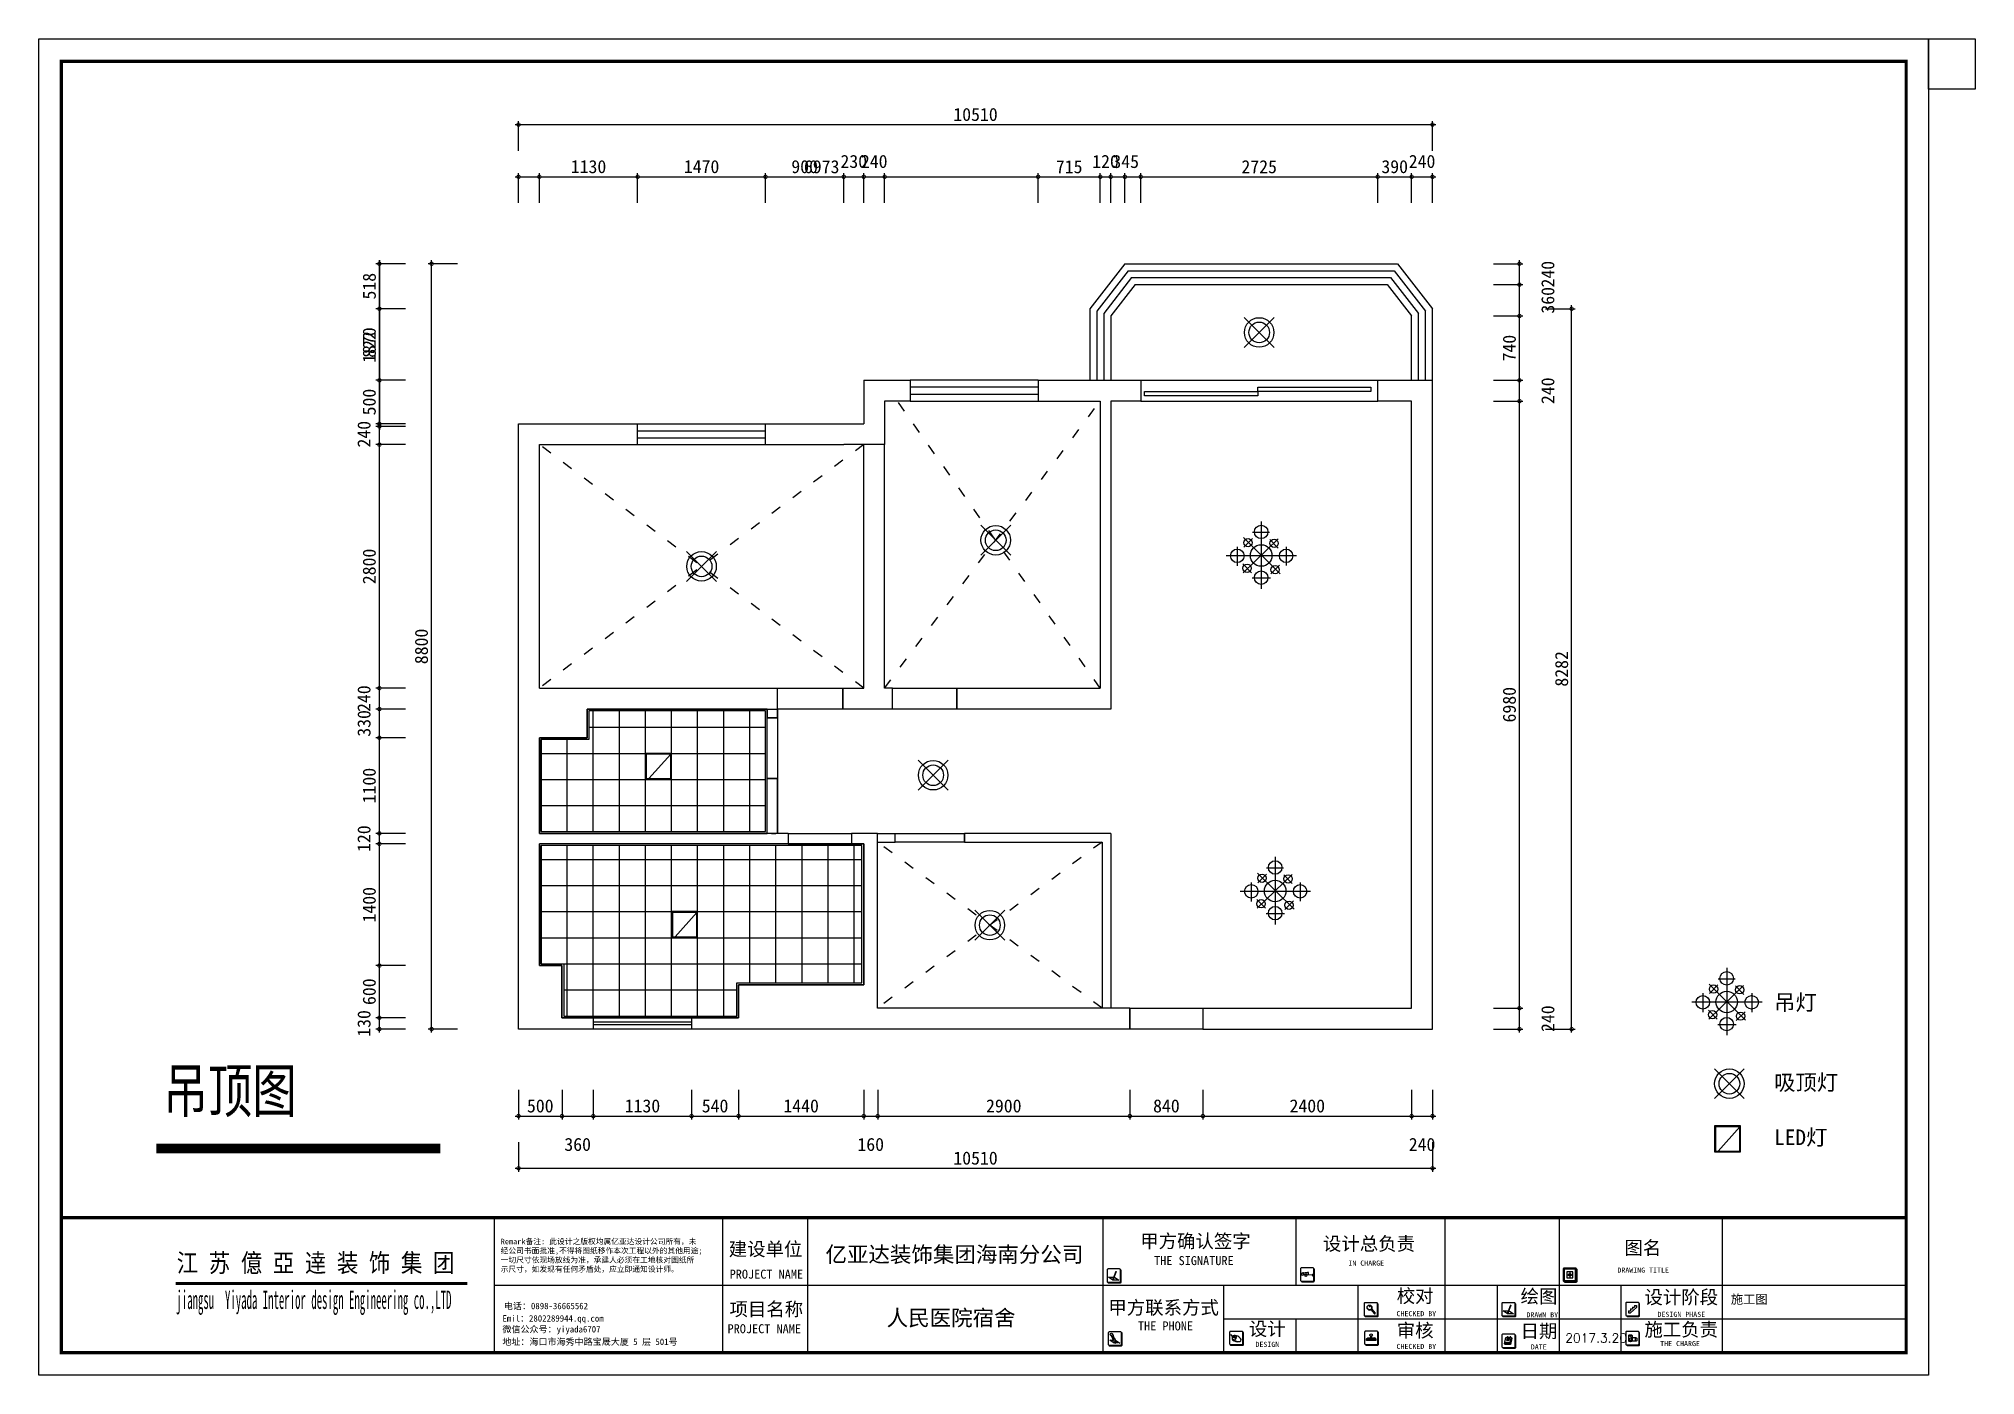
# Model space of a CAD drawing. Header units: millimetres. Extents: x 333665 to 510740, y -473522 to -395501.
# Drawn here: x 422203 to 444471, y -410869 to -395501 of the extents above; entities that cross this region are included whole.
import ezdxf

# ---------------------------------------------------------------- set-up
doc = ezdxf.new("R2010")
doc.units = ezdxf.units.MM
doc.header["$PDMODE"] = 35
doc.header["$PDSIZE"] = 20
doc.linetypes.add('ACAD_ISO03W100', pattern=[30, 12, -18])
for name, color, linetype in [('0-01图框模板说明', 2, 'Continuous'), ('0-02图框细线', 136, 'Continuous'), ('250', 250, 'Continuous'), ('FLOOR', 8, 'Continuous'), ('layer 1', 7, 'Continuous'), ('TK', 7, 'Continuous'), ('WALL', 7, 'Continuous'), ('填充', 8, 'Continuous'), ('天花', 2, 'Continuous'), ('家具内线', 8, 'Continuous'), ('家具外线', 50, 'Continuous'), ('柜', 3, 'Continuous'), ('细线', 250, 'Continuous')]:
    doc.layers.add(name, color=color, linetype=linetype)
doc.styles.add('-宋体', font='', dxfattribs={"width": 0.75})
doc.styles.add('H1', font='')
doc.styles.get("Standard").update_dxf_attribs({"font": 'txt', "bigfont": 'gbcbig.shx'})
doc.styles.add('STYLE1', font='')
doc.styles.add('标注文字', font='simhei.ttf')
doc.styles.add('黑体', font='simhei.ttf')
doc.styles.get('-宋体').set_extended_font_data('SimSun')
doc.styles.get('H1').set_extended_font_data('SimSun')
doc.styles.get('STYLE1').set_extended_font_data('SimSun')
doc.dimstyles.new('最新标注', dxfattribs={"dimtxt": 150, "dimasz": 80, "dimexe": 40, "dimexo": 40, "dimgap": 40, "dimtad": 1, "dimdec": 0, "dimtxsty": '标注文字', "dimblk": 'DOTSMALL', "dimcen": 2.5, "dimdle": 40, "dimclrd": 46, "dimclre": 46, "dimclrt": 40, "dimadec": 0, "dimazin": 0, "dimtfac": 1, "dimtdec": 0, "dimtmove": 2, "dimatfit": 3, "dimldrblk": 'DOT', "dimfxl": 300, "dimfxlon": 1, "dimarcsym": 0})

msp = doc.modelspace()

# ---------------------------------------------------------------- texts
at = {"layer": '0-02图框细线'}
for s, insert, char_height, attachment_point in [('{\\fSimHei|b0|i0|c134|p2;Remark备注: 此设计之版权均属亿亚达设计公司所有，未\\P经公司书面批准,不得将图纸移作本次工程以外的其他用途;\\P一切尺寸依现场放线为准，承建人必须在工地核对图纸所\\P示尺寸，如发现有任何矛盾处，应立即通知设计师。}', (427515, -409690.3), 63.607, 7), ('{\\fSimSun|b0|i0|c134|p2;甲方确认签字}', (434869.2, -409335.6), 155.232, 4), ('{\\fSimSun|b0|i0|c134|p2;设计总负责}', (436970.1, -409365.4), 155.232, 4), ('{\\fSimSun|b0|i0|c134|p2;建设单位}', (430137.2, -409427), 155.232, 4), ('{\\fSimSun|b0|i0|c134|p2;THE SIGNATURE}', (435028.4, -409551.8), 103.488, 4), ('{\\fSimSun|b0|i0|c134|p2;图名}', (440436.6, -409412.4), 155.232, 4), ('{\\fSimSun|b0|i0|c134|p2;PROJECT NAME}', (430147.6, -409707.7), 103.488, 4), ('{\\fSimSun|b0|i0|c134|p2;IN CHARGE}', (437262.9, -409580), 58.307, 4), ('{\\fSimSun|b0|i0|c134|p2;DRAWING TITLE}', (440355.8, -409660.8), 58.307, 4), ('{\\fSimSun|b0|i0|c134|p2;校对}', (437818.4, -409965.5), 155.232, 4), ('{\\fSimSun|b0|i0|c134|p2;绘图}', (439242.6, -409969.9), 155.232, 4), ('{\\fSimSun|b0|i0|c134|p2;设计阶段}', (440666.9, -409980.4), 155.232, 4), ('{\\fSimHei|b0|i0|c134|p2;施工图}', (441872.5, -410000.7), 103.488, 5), ('{\\fSimSun|b0|i0|c134|p2;Emil：2802289944.qq.com}', (427534.8, -410226.1), 74.208, 4), ('{\\fSimSun|b0|i0|c134|p2;电话：0898-36665562  }', (427551.4, -410076.7), 74.208, 4), ('{\\fSimSun|b0|i0|c134|p2;项目名称}', (430145.8, -410117.4), 155.232, 4), ('{\\fSimSun|b0|i0|c134|p2;甲方联系方式}', (434502.9, -410100.5), 155.232, 4), ('{\\fSimSun|b0|i0|c134|p2;CHECKED BY}', (437816, -410161.8), 58.307, 4), ('{\\fSimSun|b0|i0|c134|p2;DRAWN BY}', (439309.7, -410173.9), 58.307, 4), ('{\\fSimSun|b0|i0|c134|p2;DESIGN PHASE}', (440817.4, -410169.3), 58.307, 4), ('{\\fSimSun|b0|i0|c134|p2;微信公众号：yiyada6707}', (427534.8, -410351.1), 74.208, 4), ('{\\fSimSun|b0|i0|c134|p2;PROJECT NAME}', (430123.5, -410335), 103.488, 4), ('{\\fSimSun|b0|i0|c134|p2;THE PHONE}', (434842.7, -410303.2), 103.488, 4), ('{\\fSimSun|b0|i0|c134|p2;设计}', (436118.4, -410344.8), 155.232, 4), ('{\\fSimSun|b0|i0|c134|p2;审核}', (437818.4, -410362.4), 155.232, 4), ('{\\fSimSun|b0|i0|c134|p2;日期}', (439242.6, -410369.4), 155.232, 4), ('2017.3.20', (439756.9, -410441.3), 103.49, 4), ('{\\fSimSun|b0|i0|c134|p2;施工负责}', (440666.8, -410351.5), 155.232, 4), ('{\\fSimSun|b0|i0|c134|p2;地址：海口市海秀中路宝晟大厦 5 层 501号}', (427533.9, -410488.9), 74.208, 4), ('{\\fSimSun|b0|i0|c134|p2;DESIGN}', (436194.4, -410514.6), 58.307, 4), ('{\\fSimSun|b0|i0|c134|p2;CHECKED BY}', (437816, -410538.3), 58.307, 4), ('{\\fSimSun|b0|i0|c134|p2;DATE}', (439360.4, -410543.3), 58.307, 4), ('{\\fSimSun|b0|i0|c134|p2;THE CHARGE}', (440848.2, -410505.3), 58.307, 4)]:
    msp.add_mtext(s, dxfattribs=dict(at, insert=insert, char_height=char_height, attachment_point=attachment_point))
at = {"layer": '0-02图框细线', "char_height": 181.104, "attachment_point": 5, "style": '黑体'}
for s, insert in [('亿亚达装饰集团海南分公司', (432732.2, -409490.1)), ('{\\fSimSun|b0|i0|c134|p2;人民医院宿舍}', (432694.4, -410219.6))]:
    msp.add_mtext(s, dxfattribs=dict(at, insert=insert))
at = {"layer": 'layer 1', "color": 2, "lineweight": -3, "style": 'STYLE1'}
for s, p in [('吊灯', (442158.2, -406672.3)), ('吸顶灯', (442158.2, -407592.2)), ('LED灯', (442158.2, -408223.1))]:
    msp.add_text(s, height=180, dxfattribs=at).set_placement(p)
at = {"layer": 'TK', "color": 150, "style": 'H1'}
for s, width, p in [('江 苏 億 亞 逹 装 饰 集 团', 0.85, (423789.5, -409682.9)), ('jiangsu  Yiyada Interior design Engineering co.,LTD', 0.43, (423786.2, -410106.8))]:
    msp.add_text(s, height=212.024, dxfattribs=dict(at, width=width)).set_placement(p)
at = {"layer": 'WALL', "color": 2, "insert": (423636.2, -407346.8), "char_height": 800, "width": 7394.405, "attachment_point": 1, "style": '-宋体'}
msp.add_mtext('{\\H0.625x;\\C3;吊顶图}', dxfattribs=at)

# ---------------------------------------------------------------- blocks, each defined once
blk = doc.blocks.new('_DotSmall')
at = {"layer": 'FLOOR', "color": 0, "const_width": 0.5}
blk.add_lwpolyline([(-0.0625, 0, 1), (0.0625, 0, 1)], format="xyb", close=True, dxfattribs=at)
blk = doc.blocks.new('*D229')
at = {"color": 46, "lineweight": -2}
for p, q in [((427920, -397089), (429130, -397089)), ((427960, -397389), (427960, -397049)), ((429090, -397389), (429090, -397049))]:
    blk.add_line(p, q, dxfattribs=at)
at = {"layer": 'Defpoints', "color": 0, "lineweight": -3}
for p in [(429090, -397089), (427960, -400169), (429090, -400169)]:
    blk.add_point(p, dxfattribs=at)
at = {"color": 46, "lineweight": -2, "xscale": 80, "yscale": 80, "zscale": 80, "rotation": 180}
blk.add_blockref('_DotSmall', (427960, -397089), dxfattribs=at)
at = {"color": 46, "lineweight": -2, "xscale": 80, "yscale": 80, "zscale": 80}
blk.add_blockref('_DotSmall', (429090, -397089), dxfattribs=at)
at = {"color": 40, "lineweight": -3, "insert": (428525, -396973), "char_height": 150, "attachment_point": 5, "style": '标注文字'}
blk.add_mtext('1130', dxfattribs=at)
blk = doc.blocks.new('_Dot')
at = {"color": 0, "linetype": 'ByBlock', "lineweight": -2}
blk.add_line((-0.5, 0), (-1, 0), dxfattribs=at)
at = {"color": 0, "linetype": 'ByBlock', "const_width": 0.5}
blk.add_lwpolyline([(-0.25, 0, 1), (0.25, 0, 1)], format="xyb", close=True, dxfattribs=at)
blk = doc.blocks.new('*D230')
at = {"layer": 'Defpoints', "color": 0, "lineweight": -3, "ltscale": 400}
for p in [(430560, -397089), (430560, -399929), (429090, -400169)]:
    blk.add_point(p, dxfattribs=at)
at = {"layer": '细线', "color": 46, "lineweight": -2, "ltscale": 400}
for p, q in [((429050, -397089), (430600, -397089)), ((429090, -397389), (429090, -397049)), ((430560, -397389), (430560, -397049))]:
    blk.add_line(p, q, dxfattribs=at)
at = {"layer": '细线', "color": 46, "lineweight": -2, "ltscale": 400, "xscale": 80, "yscale": 80, "zscale": 80, "rotation": 180}
blk.add_blockref('_DotSmall', (429090, -397089), dxfattribs=at)
at = {"layer": '细线', "color": 46, "lineweight": -2, "ltscale": 400, "xscale": 80, "yscale": 80, "zscale": 80}
blk.add_blockref('_DotSmall', (430560, -397089), dxfattribs=at)
at = {"layer": '细线', "color": 40, "lineweight": -3, "ltscale": 400, "insert": (429825, -396973), "char_height": 150, "attachment_point": 5, "style": '标注文字'}
blk.add_mtext('1470', dxfattribs=at)
blk = doc.blocks.new('*D231')
at = {"color": 46, "lineweight": -2}
for p, q in [((430520, -397089), (431500, -397089)), ((430560, -397389), (430560, -397049)), ((431460, -397389), (431460, -397049))]:
    blk.add_line(p, q, dxfattribs=at)
at = {"layer": 'Defpoints', "color": 0, "lineweight": -3}
for p in [(431460, -397089), (430560, -399929), (431460, -400169)]:
    blk.add_point(p, dxfattribs=at)
at = {"color": 46, "lineweight": -2, "xscale": 80, "yscale": 80, "zscale": 80, "rotation": 180}
blk.add_blockref('_DotSmall', (430560, -397089), dxfattribs=at)
at = {"color": 46, "lineweight": -2, "xscale": 80, "yscale": 80, "zscale": 80}
blk.add_blockref('_DotSmall', (431460, -397089), dxfattribs=at)
at = {"color": 40, "lineweight": -3, "insert": (431010, -396973), "char_height": 150, "attachment_point": 5, "style": '标注文字'}
blk.add_mtext('900', dxfattribs=at)
blk = doc.blocks.new('*D232')
at = {"color": 46, "lineweight": -2}
for p, q in [((431420, -397089), (431730, -397089)), ((431460, -397389), (431460, -397049)), ((431690, -397389), (431690, -397049))]:
    blk.add_line(p, q, dxfattribs=at)
at = {"layer": 'Defpoints', "color": 0, "lineweight": -3}
for p in [(431690, -397089), (431460, -400169), (431690, -400699)]:
    blk.add_point(p, dxfattribs=at)
at = {"color": 46, "lineweight": -2, "xscale": 80, "yscale": 80, "zscale": 80, "rotation": 180}
blk.add_blockref('_DotSmall', (431460, -397089), dxfattribs=at)
at = {"color": 46, "lineweight": -2, "xscale": 80, "yscale": 80, "zscale": 80}
blk.add_blockref('_DotSmall', (431690, -397089), dxfattribs=at)
at = {"color": 40, "lineweight": -3, "insert": (431575, -396913), "char_height": 150, "attachment_point": 5, "style": '标注文字'}
blk.add_mtext('230', dxfattribs=at)
blk = doc.blocks.new('*D233')
at = {"color": 46, "lineweight": -2}
for p, q in [((431650, -397089), (431970, -397089)), ((431690, -397389), (431690, -397049)), ((431930, -397389), (431930, -397049))]:
    blk.add_line(p, q, dxfattribs=at)
at = {"layer": 'Defpoints', "color": 0, "lineweight": -3}
for p in [(431930, -397089), (431690, -400699), (431930, -400699)]:
    blk.add_point(p, dxfattribs=at)
at = {"color": 46, "lineweight": -2, "xscale": 80, "yscale": 80, "zscale": 80, "rotation": 180}
blk.add_blockref('_DotSmall', (431690, -397089), dxfattribs=at)
at = {"color": 46, "lineweight": -2, "xscale": 80, "yscale": 80, "zscale": 80}
blk.add_blockref('_DotSmall', (431930, -397089), dxfattribs=at)
at = {"color": 40, "lineweight": -3, "insert": (431810, -396913), "char_height": 150, "attachment_point": 5, "style": '标注文字'}
blk.add_mtext('240', dxfattribs=at)
blk = doc.blocks.new('*D234')
at = {"layer": 'Defpoints', "color": 0, "lineweight": -3, "ltscale": 400}
for p in [(434410, -397089), (433695, -399669), (434410, -399669)]:
    blk.add_point(p, dxfattribs=at)
at = {"layer": '细线', "color": 46, "lineweight": -2, "ltscale": 400}
for p, q in [((433655, -397089), (434450, -397089)), ((433695, -397389), (433695, -397049)), ((434410, -397389), (434410, -397049))]:
    blk.add_line(p, q, dxfattribs=at)
at = {"layer": '细线', "color": 46, "lineweight": -2, "ltscale": 400, "xscale": 80, "yscale": 80, "zscale": 80, "rotation": 180}
blk.add_blockref('_DotSmall', (433695, -397089), dxfattribs=at)
at = {"layer": '细线', "color": 46, "lineweight": -2, "ltscale": 400, "xscale": 80, "yscale": 80, "zscale": 80}
blk.add_blockref('_DotSmall', (434410, -397089), dxfattribs=at)
at = {"layer": '细线', "color": 40, "lineweight": -3, "ltscale": 400, "insert": (434052, -396974), "char_height": 150, "attachment_point": 5, "style": '标注文字'}
blk.add_mtext('715', dxfattribs=at)
blk = doc.blocks.new('*D235')
at = {"layer": 'Defpoints', "color": 0, "lineweight": -3, "ltscale": 400}
for p in [(434530, -397089), (434410, -399669), (434530, -399669)]:
    blk.add_point(p, dxfattribs=at)
at = {"layer": '细线', "color": 46, "lineweight": -2, "ltscale": 400}
for p, q in [((434370, -397089), (434570, -397089)), ((434410, -397389), (434410, -397049)), ((434530, -397389), (434530, -397049))]:
    blk.add_line(p, q, dxfattribs=at)
at = {"layer": '细线', "color": 46, "lineweight": -2, "ltscale": 400, "xscale": 80, "yscale": 80, "zscale": 80, "rotation": 180}
blk.add_blockref('_DotSmall', (434410, -397089), dxfattribs=at)
at = {"layer": '细线', "color": 46, "lineweight": -2, "ltscale": 400, "xscale": 80, "yscale": 80, "zscale": 80}
blk.add_blockref('_DotSmall', (434530, -397089), dxfattribs=at)
at = {"layer": '细线', "color": 40, "lineweight": -3, "ltscale": 400, "insert": (434470, -396913), "char_height": 150, "attachment_point": 5, "style": '标注文字'}
blk.add_mtext('120', dxfattribs=at)
blk = doc.blocks.new('*D236')
at = {"layer": 'Defpoints', "color": 0, "lineweight": -3, "ltscale": 400}
for p in [(434875, -397089), (434530, -399669), (434875, -399669)]:
    blk.add_point(p, dxfattribs=at)
at = {"layer": '细线', "color": 46, "lineweight": -2, "ltscale": 400}
for p, q in [((434490, -397089), (434915, -397089)), ((434530, -397389), (434530, -397049)), ((434875, -397389), (434875, -397049))]:
    blk.add_line(p, q, dxfattribs=at)
at = {"layer": '细线', "color": 46, "lineweight": -2, "ltscale": 400, "xscale": 80, "yscale": 80, "zscale": 80, "rotation": 180}
blk.add_blockref('_DotSmall', (434530, -397089), dxfattribs=at)
at = {"layer": '细线', "color": 46, "lineweight": -2, "ltscale": 400, "xscale": 80, "yscale": 80, "zscale": 80}
blk.add_blockref('_DotSmall', (434875, -397089), dxfattribs=at)
at = {"layer": '细线', "color": 40, "lineweight": -3, "ltscale": 400, "insert": (434702, -396914), "char_height": 150, "attachment_point": 5, "style": '标注文字'}
blk.add_mtext('345', dxfattribs=at)
blk = doc.blocks.new('*D237')
at = {"layer": 'Defpoints', "color": 0, "lineweight": -3, "ltscale": 400}
for p in [(437600, -397089), (434875, -399669), (437600, -399669)]:
    blk.add_point(p, dxfattribs=at)
at = {"layer": '细线', "color": 46, "lineweight": -2, "ltscale": 400}
for p, q in [((434835, -397089), (437640, -397089)), ((434875, -397389), (434875, -397049)), ((437600, -397389), (437600, -397049))]:
    blk.add_line(p, q, dxfattribs=at)
at = {"layer": '细线', "color": 46, "lineweight": -2, "ltscale": 400, "xscale": 80, "yscale": 80, "zscale": 80, "rotation": 180}
blk.add_blockref('_DotSmall', (434875, -397089), dxfattribs=at)
at = {"layer": '细线', "color": 46, "lineweight": -2, "ltscale": 400, "xscale": 80, "yscale": 80, "zscale": 80}
blk.add_blockref('_DotSmall', (437600, -397089), dxfattribs=at)
at = {"layer": '细线', "color": 40, "lineweight": -3, "ltscale": 400, "insert": (436237, -396974), "char_height": 150, "attachment_point": 5, "style": '标注文字'}
blk.add_mtext('2725', dxfattribs=at)
blk = doc.blocks.new('*D238')
at = {"layer": 'Defpoints', "color": 0, "lineweight": -3, "ltscale": 400}
for p in [(437990, -397089), (437600, -399669), (437990, -399669)]:
    blk.add_point(p, dxfattribs=at)
at = {"layer": '细线', "color": 46, "lineweight": -2, "ltscale": 400}
for p, q in [((437560, -397089), (438030, -397089)), ((437600, -397389), (437600, -397049)), ((437990, -397389), (437990, -397049))]:
    blk.add_line(p, q, dxfattribs=at)
at = {"layer": '细线', "color": 46, "lineweight": -2, "ltscale": 400, "xscale": 80, "yscale": 80, "zscale": 80, "rotation": 180}
blk.add_blockref('_DotSmall', (437600, -397089), dxfattribs=at)
at = {"layer": '细线', "color": 46, "lineweight": -2, "ltscale": 400, "xscale": 80, "yscale": 80, "zscale": 80}
blk.add_blockref('_DotSmall', (437990, -397089), dxfattribs=at)
at = {"layer": '细线', "color": 40, "lineweight": -3, "ltscale": 400, "insert": (437795, -396973), "char_height": 150, "attachment_point": 5, "style": '标注文字'}
blk.add_mtext('390', dxfattribs=at)
blk = doc.blocks.new('*D239')
at = {"layer": 'Defpoints', "color": 0, "lineweight": -3, "ltscale": 400}
for p in [(438230, -397089), (438230, -399429), (437990, -399669)]:
    blk.add_point(p, dxfattribs=at)
at = {"layer": '细线', "color": 46, "lineweight": -2, "ltscale": 400}
for p, q in [((437950, -397089), (438270, -397089)), ((437990, -397389), (437990, -397049)), ((438230, -397389), (438230, -397049))]:
    blk.add_line(p, q, dxfattribs=at)
at = {"layer": '细线', "color": 46, "lineweight": -2, "ltscale": 400, "xscale": 80, "yscale": 80, "zscale": 80, "rotation": 180}
blk.add_blockref('_DotSmall', (437990, -397089), dxfattribs=at)
at = {"layer": '细线', "color": 46, "lineweight": -2, "ltscale": 400, "xscale": 80, "yscale": 80, "zscale": 80}
blk.add_blockref('_DotSmall', (438230, -397089), dxfattribs=at)
at = {"layer": '细线', "color": 40, "lineweight": -3, "ltscale": 400, "insert": (438110, -396913), "char_height": 150, "attachment_point": 5, "style": '标注文字'}
blk.add_mtext('240', dxfattribs=at)
blk = doc.blocks.new('*D240')
at = {"color": 46, "lineweight": -2}
for p, q in [((427680, -396489), (438270, -396489)), ((427720, -396789), (427720, -396449)), ((438230, -396789), (438230, -396449))]:
    blk.add_line(p, q, dxfattribs=at)
at = {"layer": 'Defpoints', "color": 0, "lineweight": -3}
for p in [(438230, -396489), (438230, -399429), (427720, -399929)]:
    blk.add_point(p, dxfattribs=at)
at = {"color": 46, "lineweight": -2, "xscale": 80, "yscale": 80, "zscale": 80, "rotation": 180}
blk.add_blockref('_DotSmall', (427720, -396489), dxfattribs=at)
at = {"color": 46, "lineweight": -2, "xscale": 80, "yscale": 80, "zscale": 80}
blk.add_blockref('_DotSmall', (438230, -396489), dxfattribs=at)
at = {"color": 40, "lineweight": -3, "insert": (432975, -396373), "char_height": 150, "attachment_point": 5, "style": '标注文字'}
blk.add_mtext('10510', dxfattribs=at)
blk = doc.blocks.new('*D241')
at = {"layer": 'Defpoints', "color": 0, "lineweight": -3, "ltscale": 400}
for p in [(426120, -406759), (428580, -406759), (428580, -406889)]:
    blk.add_point(p, dxfattribs=at)
at = {"layer": '细线', "color": 46, "lineweight": -2, "ltscale": 400}
for p, q in [((426420, -406759), (426080, -406759)), ((426120, -406929), (426120, -406719)), ((426420, -406889), (426080, -406889))]:
    blk.add_line(p, q, dxfattribs=at)
at = {"layer": '细线', "color": 46, "lineweight": -2, "ltscale": 400, "xscale": 80, "yscale": 80, "zscale": 80}
for p, rotation in [((426120, -406759), 90), ((426120, -406889), 270)]:
    blk.add_blockref('_DotSmall', p, dxfattribs=dict(at, rotation=rotation))
at = {"layer": '细线', "color": 40, "lineweight": -3, "ltscale": 400, "insert": (425944, -406824), "char_height": 150, "attachment_point": 5, "rotation": 90, "style": '标注文字'}
blk.add_mtext('130', dxfattribs=at)
blk = doc.blocks.new('*D242')
at = {"color": 46, "lineweight": -2}
for p, q in [((426420, -406159), (426080, -406159)), ((426120, -406799), (426120, -406119)), ((426420, -406759), (426080, -406759))]:
    blk.add_line(p, q, dxfattribs=at)
at = {"layer": 'Defpoints', "color": 0, "lineweight": -3}
for p in [(426120, -406159), (428220, -406159), (428580, -406759)]:
    blk.add_point(p, dxfattribs=at)
at = {"color": 46, "lineweight": -2, "xscale": 80, "yscale": 80, "zscale": 80}
for p, rotation in [((426120, -406159), 90), ((426120, -406759), 270)]:
    blk.add_blockref('_DotSmall', p, dxfattribs=dict(at, rotation=rotation))
at = {"color": 40, "lineweight": -3, "insert": (426004, -406459), "char_height": 150, "attachment_point": 5, "rotation": 90, "style": '标注文字'}
blk.add_mtext('600', dxfattribs=at)
blk = doc.blocks.new('*D243')
at = {"color": 46, "lineweight": -2}
for p, q in [((426420, -404759), (426080, -404759)), ((426120, -406199), (426120, -404719)), ((426420, -406159), (426080, -406159))]:
    blk.add_line(p, q, dxfattribs=at)
at = {"layer": 'Defpoints', "color": 0, "lineweight": -3}
for p in [(426120, -404759), (427960, -404759), (428220, -406159)]:
    blk.add_point(p, dxfattribs=at)
at = {"color": 46, "lineweight": -2, "xscale": 80, "yscale": 80, "zscale": 80}
for p, rotation in [((426120, -404759), 90), ((426120, -406159), 270)]:
    blk.add_blockref('_DotSmall', p, dxfattribs=dict(at, rotation=rotation))
at = {"color": 40, "lineweight": -3, "insert": (426004, -405459), "char_height": 150, "attachment_point": 5, "rotation": 90, "style": '标注文字'}
blk.add_mtext('1400', dxfattribs=at)
blk = doc.blocks.new('*D244')
at = {"color": 46, "lineweight": -2}
for p, q in [((426120, -404799), (426120, -404599)), ((426420, -404639), (426080, -404639)), ((426420, -404759), (426080, -404759))]:
    blk.add_line(p, q, dxfattribs=at)
at = {"layer": 'Defpoints', "color": 0, "lineweight": -3}
for p in [(426120, -404639), (427960, -404639), (427960, -404759)]:
    blk.add_point(p, dxfattribs=at)
at = {"color": 46, "lineweight": -2, "xscale": 80, "yscale": 80, "zscale": 80}
for p, rotation in [((426120, -404639), 90), ((426120, -404759), 270)]:
    blk.add_blockref('_DotSmall', p, dxfattribs=dict(at, rotation=rotation))
at = {"color": 40, "lineweight": -3, "insert": (425944, -404699), "char_height": 150, "attachment_point": 5, "rotation": 90, "style": '标注文字'}
blk.add_mtext('120', dxfattribs=at)
blk = doc.blocks.new('*D245')
at = {"color": 46, "lineweight": -2}
for p, q in [((426120, -404679), (426120, -403499)), ((426420, -403539), (426080, -403539)), ((426420, -404639), (426080, -404639))]:
    blk.add_line(p, q, dxfattribs=at)
at = {"layer": 'Defpoints', "color": 0, "lineweight": -3}
for p in [(426120, -403539), (427960, -403539), (427960, -404639)]:
    blk.add_point(p, dxfattribs=at)
at = {"color": 46, "lineweight": -2, "xscale": 80, "yscale": 80, "zscale": 80}
for p, rotation in [((426120, -403539), 90), ((426120, -404639), 270)]:
    blk.add_blockref('_DotSmall', p, dxfattribs=dict(at, rotation=rotation))
at = {"color": 40, "lineweight": -3, "insert": (426004, -404089), "char_height": 150, "attachment_point": 5, "rotation": 90, "style": '标注文字'}
blk.add_mtext('1100', dxfattribs=at)
blk = doc.blocks.new('*D246')
at = {"color": 46, "lineweight": -2}
for p, q in [((426420, -403209), (426080, -403209)), ((426120, -403579), (426120, -403169)), ((426420, -403539), (426080, -403539))]:
    blk.add_line(p, q, dxfattribs=at)
at = {"layer": 'Defpoints', "color": 0, "lineweight": -3}
for p in [(426120, -403209), (428510, -403209), (427960, -403539)]:
    blk.add_point(p, dxfattribs=at)
at = {"color": 46, "lineweight": -2, "xscale": 80, "yscale": 80, "zscale": 80}
for p, rotation in [((426120, -403209), 90), ((426120, -403539), 270)]:
    blk.add_blockref('_DotSmall', p, dxfattribs=dict(at, rotation=rotation))
at = {"color": 40, "lineweight": -3, "insert": (425944, -403374), "char_height": 150, "attachment_point": 5, "rotation": 90, "style": '标注文字'}
blk.add_mtext('330', dxfattribs=at)
blk = doc.blocks.new('*D247')
at = {"color": 46, "lineweight": -2}
for p, q in [((426420, -402969), (426080, -402969)), ((426120, -403249), (426120, -402929)), ((426420, -403209), (426080, -403209))]:
    blk.add_line(p, q, dxfattribs=at)
at = {"layer": 'Defpoints', "color": 0, "lineweight": -3}
for p in [(426120, -402969), (427960, -402969), (428510, -403209)]:
    blk.add_point(p, dxfattribs=at)
at = {"color": 46, "lineweight": -2, "xscale": 80, "yscale": 80, "zscale": 80}
for p, rotation in [((426120, -402969), 90), ((426120, -403209), 270)]:
    blk.add_blockref('_DotSmall', p, dxfattribs=dict(at, rotation=rotation))
at = {"color": 40, "lineweight": -3, "insert": (425944, -403089), "char_height": 150, "attachment_point": 5, "rotation": 90, "style": '标注文字'}
blk.add_mtext('240', dxfattribs=at)
blk = doc.blocks.new('*D248')
at = {"color": 46, "lineweight": -2}
for p, q in [((426120, -403009), (426120, -400129)), ((426420, -400169), (426080, -400169)), ((426420, -402969), (426080, -402969))]:
    blk.add_line(p, q, dxfattribs=at)
at = {"layer": 'Defpoints', "color": 0, "lineweight": -3}
for p in [(426120, -400169), (427960, -400169), (427960, -402969)]:
    blk.add_point(p, dxfattribs=at)
at = {"color": 46, "lineweight": -2, "xscale": 80, "yscale": 80, "zscale": 80}
for p, rotation in [((426120, -400169), 90), ((426120, -402969), 270)]:
    blk.add_blockref('_DotSmall', p, dxfattribs=dict(at, rotation=rotation))
at = {"color": 40, "lineweight": -3, "insert": (426004, -401569), "char_height": 150, "attachment_point": 5, "rotation": 90, "style": '标注文字'}
blk.add_mtext('2800', dxfattribs=at)
blk = doc.blocks.new('*D249')
at = {"color": 46, "lineweight": -2}
for p, q in [((426420, -399929), (426080, -399929)), ((426120, -400209), (426120, -399889)), ((426420, -400169), (426080, -400169))]:
    blk.add_line(p, q, dxfattribs=at)
at = {"layer": 'Defpoints', "color": 0, "lineweight": -3}
for p in [(426120, -399929), (427720, -399929), (427960, -400169)]:
    blk.add_point(p, dxfattribs=at)
at = {"color": 46, "lineweight": -2, "xscale": 80, "yscale": 80, "zscale": 80}
for p, rotation in [((426120, -399929), 90), ((426120, -400169), 270)]:
    blk.add_blockref('_DotSmall', p, dxfattribs=dict(at, rotation=rotation))
at = {"color": 40, "lineweight": -3, "insert": (425944, -400049), "char_height": 150, "attachment_point": 5, "rotation": 90, "style": '标注文字'}
blk.add_mtext('240', dxfattribs=at)
blk = doc.blocks.new('*D250')
at = {"color": 46, "lineweight": -2}
for p, q in [((426420, -399429), (426080, -399429)), ((426120, -399969), (426120, -399389)), ((426420, -399929), (426080, -399929))]:
    blk.add_line(p, q, dxfattribs=at)
at = {"layer": 'Defpoints', "color": 0, "lineweight": -3}
for p in [(426120, -399429), (431690, -399429), (427720, -399929)]:
    blk.add_point(p, dxfattribs=at)
at = {"color": 46, "lineweight": -2, "xscale": 80, "yscale": 80, "zscale": 80}
for p, rotation in [((426120, -399429), 90), ((426120, -399929), 270)]:
    blk.add_blockref('_DotSmall', p, dxfattribs=dict(at, rotation=rotation))
at = {"color": 40, "lineweight": -3, "insert": (426004, -399679), "char_height": 150, "attachment_point": 5, "rotation": 90, "style": '标注文字'}
blk.add_mtext('500', dxfattribs=at)
blk = doc.blocks.new('*D251')
at = {"color": 46, "lineweight": -2}
for p, q in [((426120, -399469), (426120, -398566)), ((426420, -398606), (426080, -398606)), ((426420, -399429), (426080, -399429))]:
    blk.add_line(p, q, dxfattribs=at)
at = {"layer": 'Defpoints', "color": 0, "lineweight": -3}
for p in [(426120, -398606), (434290, -398606), (431690, -399429)]:
    blk.add_point(p, dxfattribs=at)
at = {"color": 46, "lineweight": -2, "xscale": 80, "yscale": 80, "zscale": 80}
for p, rotation in [((426120, -398606), 90), ((426120, -399429), 270)]:
    blk.add_blockref('_DotSmall', p, dxfattribs=dict(at, rotation=rotation))
at = {"color": 40, "lineweight": -3, "insert": (426005, -399017), "char_height": 150, "attachment_point": 5, "rotation": 90, "style": '标注文字'}
blk.add_mtext('822', dxfattribs=at)
blk = doc.blocks.new('*D252')
at = {"layer": 'Defpoints', "color": 0, "lineweight": -3, "ltscale": 400}
for p in [(426120, -398089), (434692, -398089), (434290, -398606)]:
    blk.add_point(p, dxfattribs=at)
at = {"layer": '细线', "color": 46, "lineweight": -2, "ltscale": 400}
for p, q in [((426420, -398089), (426080, -398089)), ((426120, -398646), (426120, -398049)), ((426420, -398606), (426080, -398606))]:
    blk.add_line(p, q, dxfattribs=at)
at = {"layer": '细线', "color": 46, "lineweight": -2, "ltscale": 400, "xscale": 80, "yscale": 80, "zscale": 80}
for p, rotation in [((426120, -398089), 90), ((426120, -398606), 270)]:
    blk.add_blockref('_DotSmall', p, dxfattribs=dict(at, rotation=rotation))
at = {"layer": '细线', "color": 40, "lineweight": -3, "ltscale": 400, "insert": (426005, -398347), "char_height": 150, "attachment_point": 5, "rotation": 90, "style": '标注文字'}
blk.add_mtext('518', dxfattribs=at)
blk = doc.blocks.new('*D253')
at = {"layer": 'Defpoints', "color": 0, "lineweight": -3, "ltscale": 400}
for p in [(434692, -398089), (426120, -399959), (434140, -399959)]:
    blk.add_point(p, dxfattribs=at)
at = {"layer": '细线', "color": 46, "lineweight": -2, "ltscale": 400}
for p, q in [((426420, -398089), (426080, -398089)), ((426120, -398049), (426120, -399999)), ((426420, -399959), (426080, -399959))]:
    blk.add_line(p, q, dxfattribs=at)
at = {"layer": '细线', "color": 46, "lineweight": -2, "ltscale": 400, "xscale": 80, "yscale": 80, "zscale": 80}
for p, rotation in [((426120, -398089), 90), ((426120, -399959), 270)]:
    blk.add_blockref('_DotSmall', p, dxfattribs=dict(at, rotation=rotation))
at = {"layer": '细线', "color": 40, "lineweight": -3, "ltscale": 400, "insert": (426004, -399024), "char_height": 150, "attachment_point": 5, "rotation": 90, "style": '标注文字'}
blk.add_mtext('1870', dxfattribs=at)
blk = doc.blocks.new('*D254')
at = {"layer": 'Defpoints', "color": 0, "lineweight": -3, "ltscale": 400}
for p in [(434692, -397089), (434692, -398089), (427720, -406889)]:
    blk.add_point(p, dxfattribs=at)
at = {"layer": '细线', "color": 46, "lineweight": -2, "ltscale": 400}
for p, q in [((427680, -397089), (434732, -397089)), ((427720, -397389), (427720, -397049)), ((434692, -397389), (434692, -397049))]:
    blk.add_line(p, q, dxfattribs=at)
at = {"layer": '细线', "color": 46, "lineweight": -2, "ltscale": 400, "xscale": 80, "yscale": 80, "zscale": 80, "rotation": 180}
blk.add_blockref('_DotSmall', (427720, -397089), dxfattribs=at)
at = {"layer": '细线', "color": 46, "lineweight": -2, "ltscale": 400, "xscale": 80, "yscale": 80, "zscale": 80}
blk.add_blockref('_DotSmall', (434692, -397089), dxfattribs=at)
at = {"layer": '细线', "color": 40, "lineweight": -3, "ltscale": 400, "insert": (431206, -396974), "char_height": 150, "attachment_point": 5, "style": '标注文字'}
blk.add_mtext('6973', dxfattribs=at)
blk = doc.blocks.new('*D255')
at = {"layer": 'Defpoints', "color": 0, "lineweight": -3, "ltscale": 400}
for p in [(426720, -398089), (434692, -398089), (427720, -406889)]:
    blk.add_point(p, dxfattribs=at)
at = {"layer": '细线', "color": 46, "lineweight": -2, "ltscale": 400}
for p, q in [((427020, -398089), (426680, -398089)), ((426720, -406929), (426720, -398049)), ((427020, -406889), (426680, -406889))]:
    blk.add_line(p, q, dxfattribs=at)
at = {"layer": '细线', "color": 46, "lineweight": -2, "ltscale": 400, "xscale": 80, "yscale": 80, "zscale": 80}
for p, rotation in [((426720, -398089), 90), ((426720, -406889), 270)]:
    blk.add_blockref('_DotSmall', p, dxfattribs=dict(at, rotation=rotation))
at = {"layer": '细线', "color": 40, "lineweight": -3, "ltscale": 400, "insert": (426604, -402489), "char_height": 150, "attachment_point": 5, "rotation": 90, "style": '标注文字'}
blk.add_mtext('8800', dxfattribs=at)
blk = doc.blocks.new('*D256')
at = {"layer": 'Defpoints', "color": 0, "lineweight": -3, "ltscale": 400}
for p in [(428220, -406759), (427720, -406889), (428220, -407889)]:
    blk.add_point(p, dxfattribs=at)
at = {"layer": '细线', "color": 46, "lineweight": -2, "ltscale": 400}
for p, q in [((427720, -407589), (427720, -407929)), ((428220, -407589), (428220, -407929)), ((427680, -407889), (428260, -407889))]:
    blk.add_line(p, q, dxfattribs=at)
at = {"layer": '细线', "color": 46, "lineweight": -2, "ltscale": 400, "xscale": 80, "yscale": 80, "zscale": 80, "rotation": 180}
blk.add_blockref('_DotSmall', (427720, -407889), dxfattribs=at)
at = {"layer": '细线', "color": 46, "lineweight": -2, "ltscale": 400, "xscale": 80, "yscale": 80, "zscale": 80}
blk.add_blockref('_DotSmall', (428220, -407889), dxfattribs=at)
at = {"layer": '细线', "color": 40, "lineweight": -3, "ltscale": 400, "insert": (427970, -407773), "char_height": 150, "attachment_point": 5, "style": '标注文字'}
blk.add_mtext('500', dxfattribs=at)
blk = doc.blocks.new('*D257')
at = {"layer": 'Defpoints', "color": 0, "lineweight": -3, "ltscale": 400}
for p in [(428220, -406759), (428580, -406759), (428580, -407889)]:
    blk.add_point(p, dxfattribs=at)
at = {"layer": '细线', "color": 46, "lineweight": -2, "ltscale": 400}
for p, q in [((428220, -407589), (428220, -407929)), ((428580, -407589), (428580, -407929)), ((428180, -407889), (428620, -407889))]:
    blk.add_line(p, q, dxfattribs=at)
at = {"layer": '细线', "color": 46, "lineweight": -2, "ltscale": 400, "xscale": 80, "yscale": 80, "zscale": 80, "rotation": 180}
blk.add_blockref('_DotSmall', (428220, -407889), dxfattribs=at)
at = {"layer": '细线', "color": 46, "lineweight": -2, "ltscale": 400, "xscale": 80, "yscale": 80, "zscale": 80}
blk.add_blockref('_DotSmall', (428580, -407889), dxfattribs=at)
at = {"layer": '细线', "color": 40, "lineweight": -3, "ltscale": 400, "insert": (428400, -408216), "char_height": 150, "attachment_point": 5, "style": '标注文字'}
blk.add_mtext('360', dxfattribs=at)
blk = doc.blocks.new('*D258')
at = {"layer": 'Defpoints', "color": 0, "lineweight": -3, "ltscale": 400}
for p in [(428580, -406759), (429710, -406759), (429710, -407889)]:
    blk.add_point(p, dxfattribs=at)
at = {"layer": '细线', "color": 46, "lineweight": -2, "ltscale": 400}
for p, q in [((428580, -407589), (428580, -407929)), ((429710, -407589), (429710, -407929)), ((428540, -407889), (429750, -407889))]:
    blk.add_line(p, q, dxfattribs=at)
at = {"layer": '细线', "color": 46, "lineweight": -2, "ltscale": 400, "xscale": 80, "yscale": 80, "zscale": 80, "rotation": 180}
blk.add_blockref('_DotSmall', (428580, -407889), dxfattribs=at)
at = {"layer": '细线', "color": 46, "lineweight": -2, "ltscale": 400, "xscale": 80, "yscale": 80, "zscale": 80}
blk.add_blockref('_DotSmall', (429710, -407889), dxfattribs=at)
at = {"layer": '细线', "color": 40, "lineweight": -3, "ltscale": 400, "insert": (429145, -407773), "char_height": 150, "attachment_point": 5, "style": '标注文字'}
blk.add_mtext('1130', dxfattribs=at)
blk = doc.blocks.new('*D259')
at = {"layer": 'Defpoints', "color": 0, "lineweight": -3, "ltscale": 400}
for p in [(429710, -406759), (430250, -406759), (430250, -407889)]:
    blk.add_point(p, dxfattribs=at)
at = {"layer": '细线', "color": 46, "lineweight": -2, "ltscale": 400}
for p, q in [((429710, -407589), (429710, -407929)), ((430250, -407589), (430250, -407929)), ((429670, -407889), (430290, -407889))]:
    blk.add_line(p, q, dxfattribs=at)
at = {"layer": '细线', "color": 46, "lineweight": -2, "ltscale": 400, "xscale": 80, "yscale": 80, "zscale": 80, "rotation": 180}
blk.add_blockref('_DotSmall', (429710, -407889), dxfattribs=at)
at = {"layer": '细线', "color": 46, "lineweight": -2, "ltscale": 400, "xscale": 80, "yscale": 80, "zscale": 80}
blk.add_blockref('_DotSmall', (430250, -407889), dxfattribs=at)
at = {"layer": '细线', "color": 40, "lineweight": -3, "ltscale": 400, "insert": (429980, -407773), "char_height": 150, "attachment_point": 5, "style": '标注文字'}
blk.add_mtext('540', dxfattribs=at)
blk = doc.blocks.new('*D260')
at = {"color": 46, "lineweight": -2}
for p, q in [((430250, -407589), (430250, -407929)), ((431690, -407589), (431690, -407929)), ((430210, -407889), (431730, -407889))]:
    blk.add_line(p, q, dxfattribs=at)
at = {"layer": 'Defpoints', "color": 0, "lineweight": -3}
for p in [(431690, -406379), (430250, -406759), (431690, -407889)]:
    blk.add_point(p, dxfattribs=at)
at = {"color": 46, "lineweight": -2, "xscale": 80, "yscale": 80, "zscale": 80, "rotation": 180}
blk.add_blockref('_DotSmall', (430250, -407889), dxfattribs=at)
at = {"color": 46, "lineweight": -2, "xscale": 80, "yscale": 80, "zscale": 80}
blk.add_blockref('_DotSmall', (431690, -407889), dxfattribs=at)
at = {"color": 40, "lineweight": -3, "insert": (430970, -407773), "char_height": 150, "attachment_point": 5, "style": '标注文字'}
blk.add_mtext('1440', dxfattribs=at)
blk = doc.blocks.new('*D261')
at = {"color": 46, "lineweight": -2}
for p, q in [((431690, -407589), (431690, -407929)), ((431850, -407589), (431850, -407929)), ((431650, -407889), (431890, -407889))]:
    blk.add_line(p, q, dxfattribs=at)
at = {"layer": 'Defpoints', "color": 0, "lineweight": -3}
for p in [(431690, -406379), (431850, -406649), (431850, -407889)]:
    blk.add_point(p, dxfattribs=at)
at = {"color": 46, "lineweight": -2, "xscale": 80, "yscale": 80, "zscale": 80, "rotation": 180}
blk.add_blockref('_DotSmall', (431690, -407889), dxfattribs=at)
at = {"color": 46, "lineweight": -2, "xscale": 80, "yscale": 80, "zscale": 80}
blk.add_blockref('_DotSmall', (431850, -407889), dxfattribs=at)
at = {"color": 40, "lineweight": -3, "insert": (431770, -408216), "char_height": 150, "attachment_point": 5, "style": '标注文字'}
blk.add_mtext('160', dxfattribs=at)
blk = doc.blocks.new('*D262')
at = {"color": 46, "lineweight": -2}
for p, q in [((431850, -407589), (431850, -407929)), ((434750, -407589), (434750, -407929)), ((431810, -407889), (434790, -407889))]:
    blk.add_line(p, q, dxfattribs=at)
at = {"layer": 'Defpoints', "color": 0, "lineweight": -3}
for p in [(431850, -406649), (434750, -406649), (434750, -407889)]:
    blk.add_point(p, dxfattribs=at)
at = {"color": 46, "lineweight": -2, "xscale": 80, "yscale": 80, "zscale": 80, "rotation": 180}
blk.add_blockref('_DotSmall', (431850, -407889), dxfattribs=at)
at = {"color": 46, "lineweight": -2, "xscale": 80, "yscale": 80, "zscale": 80}
blk.add_blockref('_DotSmall', (434750, -407889), dxfattribs=at)
at = {"color": 40, "lineweight": -3, "insert": (433300, -407773), "char_height": 150, "attachment_point": 5, "style": '标注文字'}
blk.add_mtext('2900', dxfattribs=at)
blk = doc.blocks.new('*D228')
at = {"color": 46, "lineweight": -2}
for p, q in [((434750, -407589), (434750, -407929)), ((435590, -407589), (435590, -407929)), ((434710, -407889), (435630, -407889))]:
    blk.add_line(p, q, dxfattribs=at)
at = {"layer": 'Defpoints', "color": 0, "lineweight": -3}
for p in [(434750, -406649), (435590, -406649), (435590, -407889)]:
    blk.add_point(p, dxfattribs=at)
at = {"color": 46, "lineweight": -2, "xscale": 80, "yscale": 80, "zscale": 80, "rotation": 180}
blk.add_blockref('_DotSmall', (434750, -407889), dxfattribs=at)
at = {"color": 46, "lineweight": -2, "xscale": 80, "yscale": 80, "zscale": 80}
blk.add_blockref('_DotSmall', (435590, -407889), dxfattribs=at)
at = {"color": 40, "lineweight": -3, "insert": (435170, -407773), "char_height": 150, "attachment_point": 5, "style": '标注文字'}
blk.add_mtext('840', dxfattribs=at)
blk = doc.blocks.new('*D263')
at = {"color": 46, "lineweight": -2}
for p, q in [((435590, -407589), (435590, -407929)), ((437990, -407589), (437990, -407929)), ((435550, -407889), (438030, -407889))]:
    blk.add_line(p, q, dxfattribs=at)
at = {"layer": 'Defpoints', "color": 0, "lineweight": -3}
for p in [(435590, -406649), (437990, -406649), (437990, -407889)]:
    blk.add_point(p, dxfattribs=at)
at = {"color": 46, "lineweight": -2, "xscale": 80, "yscale": 80, "zscale": 80, "rotation": 180}
blk.add_blockref('_DotSmall', (435590, -407889), dxfattribs=at)
at = {"color": 46, "lineweight": -2, "xscale": 80, "yscale": 80, "zscale": 80}
blk.add_blockref('_DotSmall', (437990, -407889), dxfattribs=at)
at = {"color": 40, "lineweight": -3, "insert": (436790, -407773), "char_height": 150, "attachment_point": 5, "style": '标注文字'}
blk.add_mtext('2400', dxfattribs=at)
blk = doc.blocks.new('*D264')
at = {"color": 46, "lineweight": -2}
for p, q in [((437990, -407589), (437990, -407929)), ((438230, -407589), (438230, -407929)), ((437950, -407889), (438270, -407889))]:
    blk.add_line(p, q, dxfattribs=at)
at = {"layer": 'Defpoints', "color": 0, "lineweight": -3}
for p in [(437990, -406649), (438230, -406889), (438230, -407889)]:
    blk.add_point(p, dxfattribs=at)
at = {"color": 46, "lineweight": -2, "xscale": 80, "yscale": 80, "zscale": 80, "rotation": 180}
blk.add_blockref('_DotSmall', (437990, -407889), dxfattribs=at)
at = {"color": 46, "lineweight": -2, "xscale": 80, "yscale": 80, "zscale": 80}
blk.add_blockref('_DotSmall', (438230, -407889), dxfattribs=at)
at = {"color": 40, "lineweight": -3, "insert": (438110, -408216), "char_height": 150, "attachment_point": 5, "style": '标注文字'}
blk.add_mtext('240', dxfattribs=at)
blk = doc.blocks.new('*D265')
at = {"layer": 'Defpoints', "color": 0, "lineweight": -3, "ltscale": 400}
for p in [(427720, -406889), (438230, -406889), (438230, -408489)]:
    blk.add_point(p, dxfattribs=at)
at = {"layer": '细线', "color": 46, "lineweight": -2, "ltscale": 400}
for p, q in [((427720, -408189), (427720, -408529)), ((438230, -408189), (438230, -408529)), ((427680, -408489), (438270, -408489))]:
    blk.add_line(p, q, dxfattribs=at)
at = {"layer": '细线', "color": 46, "lineweight": -2, "ltscale": 400, "xscale": 80, "yscale": 80, "zscale": 80, "rotation": 180}
blk.add_blockref('_DotSmall', (427720, -408489), dxfattribs=at)
at = {"layer": '细线', "color": 46, "lineweight": -2, "ltscale": 400, "xscale": 80, "yscale": 80, "zscale": 80}
blk.add_blockref('_DotSmall', (438230, -408489), dxfattribs=at)
at = {"layer": '细线', "color": 40, "lineweight": -3, "ltscale": 400, "insert": (432975, -408373), "char_height": 150, "attachment_point": 5, "style": '标注文字'}
blk.add_mtext('10510', dxfattribs=at)
blk = doc.blocks.new('*D266')
at = {"color": 46, "lineweight": -2}
for p, q in [((439230, -406929), (439230, -406609)), ((438930, -406649), (439270, -406649)), ((438930, -406889), (439270, -406889))]:
    blk.add_line(p, q, dxfattribs=at)
at = {"layer": 'Defpoints', "color": 0, "lineweight": -3}
for p in [(437990, -406649), (439230, -406649), (438230, -406889)]:
    blk.add_point(p, dxfattribs=at)
at = {"color": 46, "lineweight": -2, "xscale": 80, "yscale": 80, "zscale": 80}
for p, rotation in [((439230, -406649), 90), ((439230, -406889), 270)]:
    blk.add_blockref('_DotSmall', p, dxfattribs=dict(at, rotation=rotation))
at = {"color": 40, "lineweight": -3, "insert": (439557, -406769), "char_height": 150, "attachment_point": 5, "rotation": 90, "style": '标注文字'}
blk.add_mtext('240', dxfattribs=at)
blk = doc.blocks.new('*D267')
at = {"color": 46, "lineweight": -2}
for p, q in [((438930, -399669), (439270, -399669)), ((439230, -406689), (439230, -399629)), ((438930, -406649), (439270, -406649))]:
    blk.add_line(p, q, dxfattribs=at)
at = {"layer": 'Defpoints', "color": 0, "lineweight": -3}
for p in [(437990, -399669), (439230, -399669), (437990, -406649)]:
    blk.add_point(p, dxfattribs=at)
at = {"color": 46, "lineweight": -2, "xscale": 80, "yscale": 80, "zscale": 80}
for p, rotation in [((439230, -399669), 90), ((439230, -406649), 270)]:
    blk.add_blockref('_DotSmall', p, dxfattribs=dict(at, rotation=rotation))
at = {"color": 40, "lineweight": -3, "insert": (439114, -403159), "char_height": 150, "attachment_point": 5, "rotation": 90, "style": '标注文字'}
blk.add_mtext('6980', dxfattribs=at)
blk = doc.blocks.new('*D268')
at = {"layer": 'Defpoints', "color": 0, "lineweight": -3, "ltscale": 400}
for p in [(438230, -399429), (439230, -399429), (437990, -399669)]:
    blk.add_point(p, dxfattribs=at)
at = {"layer": '细线', "color": 46, "lineweight": -2, "ltscale": 400}
for p, q in [((438930, -399429), (439270, -399429)), ((439230, -399709), (439230, -399389)), ((438930, -399669), (439270, -399669))]:
    blk.add_line(p, q, dxfattribs=at)
at = {"layer": '细线', "color": 46, "lineweight": -2, "ltscale": 400, "xscale": 80, "yscale": 80, "zscale": 80}
for p, rotation in [((439230, -399429), 90), ((439230, -399669), 270)]:
    blk.add_blockref('_DotSmall', p, dxfattribs=dict(at, rotation=rotation))
at = {"layer": '细线', "color": 40, "lineweight": -3, "ltscale": 400, "insert": (439557, -399549), "char_height": 150, "attachment_point": 5, "rotation": 90, "style": '标注文字'}
blk.add_mtext('240', dxfattribs=at)
blk = doc.blocks.new('*D269')
at = {"layer": 'Defpoints', "color": 0, "lineweight": -3, "ltscale": 400}
for p in [(437990, -398689), (439230, -398689), (438230, -399429)]:
    blk.add_point(p, dxfattribs=at)
at = {"layer": '细线', "color": 46, "lineweight": -2, "ltscale": 400}
for p, q in [((438930, -398689), (439270, -398689)), ((439230, -399469), (439230, -398649)), ((438930, -399429), (439270, -399429))]:
    blk.add_line(p, q, dxfattribs=at)
at = {"layer": '细线', "color": 46, "lineweight": -2, "ltscale": 400, "xscale": 80, "yscale": 80, "zscale": 80}
for p, rotation in [((439230, -398689), 90), ((439230, -399429), 270)]:
    blk.add_blockref('_DotSmall', p, dxfattribs=dict(at, rotation=rotation))
at = {"layer": '细线', "color": 40, "lineweight": -3, "ltscale": 400, "insert": (439114, -399059), "char_height": 150, "attachment_point": 5, "rotation": 90, "style": '标注文字'}
blk.add_mtext('740', dxfattribs=at)
blk = doc.blocks.new('*D270')
at = {"layer": 'Defpoints', "color": 0, "lineweight": -3, "ltscale": 400}
for p in [(437710, -398329), (439230, -398329), (437990, -398689)]:
    blk.add_point(p, dxfattribs=at)
at = {"layer": '细线', "color": 46, "lineweight": -2, "ltscale": 400}
for p, q in [((438930, -398329), (439270, -398329)), ((439230, -398729), (439230, -398289)), ((438930, -398689), (439270, -398689))]:
    blk.add_line(p, q, dxfattribs=at)
at = {"layer": '细线', "color": 46, "lineweight": -2, "ltscale": 400, "xscale": 80, "yscale": 80, "zscale": 80}
for p, rotation in [((439230, -398329), 90), ((439230, -398689), 270)]:
    blk.add_blockref('_DotSmall', p, dxfattribs=dict(at, rotation=rotation))
at = {"layer": '细线', "color": 40, "lineweight": -3, "ltscale": 400, "insert": (439557, -398509), "char_height": 150, "attachment_point": 5, "rotation": 90, "style": '标注文字'}
blk.add_mtext('360', dxfattribs=at)
blk = doc.blocks.new('*D271')
at = {"layer": 'Defpoints', "color": 0, "lineweight": -3, "ltscale": 400}
for p in [(437827, -398089), (439230, -398089), (437710, -398329)]:
    blk.add_point(p, dxfattribs=at)
at = {"layer": '细线', "color": 46, "lineweight": -2, "ltscale": 400}
for p, q in [((438930, -398089), (439270, -398089)), ((439230, -398369), (439230, -398049)), ((438930, -398329), (439270, -398329))]:
    blk.add_line(p, q, dxfattribs=at)
at = {"layer": '细线', "color": 46, "lineweight": -2, "ltscale": 400, "xscale": 80, "yscale": 80, "zscale": 80}
for p, rotation in [((439230, -398089), 90), ((439230, -398329), 270)]:
    blk.add_blockref('_DotSmall', p, dxfattribs=dict(at, rotation=rotation))
at = {"layer": '细线', "color": 40, "lineweight": -3, "ltscale": 400, "insert": (439557, -398209), "char_height": 150, "attachment_point": 5, "rotation": 90, "style": '标注文字'}
blk.add_mtext('240', dxfattribs=at)
blk = doc.blocks.new('*D272')
at = {"layer": 'Defpoints', "color": 0, "lineweight": -3, "ltscale": 400}
for p in [(438230, -398606), (439830, -398606), (438230, -406889)]:
    blk.add_point(p, dxfattribs=at)
at = {"layer": '细线', "color": 46, "lineweight": -2, "ltscale": 400}
for p, q in [((439830, -406929), (439830, -398566)), ((439530, -398606), (439870, -398606)), ((439530, -406889), (439870, -406889))]:
    blk.add_line(p, q, dxfattribs=at)
at = {"layer": '细线', "color": 46, "lineweight": -2, "ltscale": 400, "xscale": 80, "yscale": 80, "zscale": 80}
for p, rotation in [((439830, -398606), 90), ((439830, -406889), 270)]:
    blk.add_blockref('_DotSmall', p, dxfattribs=dict(at, rotation=rotation))
at = {"layer": '细线', "color": 40, "lineweight": -3, "ltscale": 400, "insert": (439715, -402747), "char_height": 150, "attachment_point": 5, "rotation": 90, "style": '标注文字'}
blk.add_mtext('8282', dxfattribs=at)
blk = doc.blocks.new('efd')
at = {"layer": '家具内线'}
for p, q in [((-22696, -712304), (-22696, -712950)), ((-22926, -712548), (-22926, -712730)), ((-22534, -712472), (-22868, -712796)), ((-22864, -712460), (-22515, -712806)), ((-22780, -712468), (-22862, -712551)), ((-22779, -712408), (-22616, -712408)), ((-22613, -712477), (-22533, -712560)), ((-22455, -712548), (-22455, -712728)), ((-23030, -712631), (-22357, -712631)), ((-22871, -712711), (-22788, -712796)), ((-22604, -712807), (-22519, -712724)), ((-22781, -712846), (-22606, -712846))]:
    blk.add_line(p, q, dxfattribs=at)
at = {"layer": '家具外线'}
for centre, radius in [((-22696, -712405), 64.5), ((-22925, -712634), 64.5), ((-22822, -712508), 39.8), ((-22696, -712631), 103), ((-22572, -712514), 39.8), ((-22457, -712634), 64.5), ((-22831, -712753), 39.8), ((-22563, -712767), 39.8), ((-22696, -712843), 64.5)]:
    blk.add_circle(centre, radius, dxfattribs=at)
blk = doc.blocks.new('adsdw33434')
at = {"layer": '天花', "color": 1}
for p, q in [((-382, 382), (382, -382)), ((382, 382), (-382, -382))]:
    blk.add_line(p, q, dxfattribs=at)
for radius in [377, 264]:
    blk.add_circle((0, 0), radius, dxfattribs=at)

# ---------------------------------------------------------------- dimensions: what is measured, and where the dimension line sits
at = {"color": 0, "lineweight": -3}
for base, p1, p2, picture, middle in [((438229.6, -396488.6), (427719.6, -399928.6), (438229.6, -399428.6), '*D240', (432974.6, -396372.8)), ((431689.6, -397088.6), (431459.6, -400168.6), (431689.6, -400698.6), '*D232', (431574.6, -396912.8)), ((431929.6, -397088.6), (431689.6, -400698.6), (431929.6, -400698.6), '*D233', (431809.6, -396912.8)), ((429089.6, -397088.6), (427959.6, -400168.6), (429089.6, -400168.6), '*D229', (428524.6, -396972.8)), ((431459.6, -397088.6), (430559.6, -399928.6), (431459.6, -400168.6), '*D231', (431009.6, -396972.8)), ((431689.6, -407888.6), (430249.6, -406758.6), (431689.6, -406378.6), '*D260', (430969.6, -407772.8)), ((431849.6, -407888.6), (431689.6, -406378.6), (431849.6, -406648.6), '*D261', (431769.6, -408216.2)), ((434749.6, -407888.6), (431849.6, -406648.6), (434749.6, -406648.6), '*D262', (433299.6, -407772.8)), ((435589.6, -407888.6), (434749.6, -406648.6), (435589.6, -406648.6), '*D228', (435169.6, -407772.8)), ((437989.6, -407888.6), (435589.6, -406648.6), (437989.6, -406648.6), '*D263', (436789.6, -407772.8)), ((438229.6, -407888.6), (437989.6, -406648.6), (438229.6, -406888.6), '*D264', (438109.6, -408216.2))]:
    dim = msp.add_linear_dim(base=base, p1=p1, p2=p2, dimstyle='最新标注', dxfattribs=at)
    dim.commit()
    dim.dimension.update_dxf_attribs({"geometry": picture, "text_midpoint": middle})
for base, p1, p2, picture, middle in [((426119.6, -398606.3), (431689.6, -399428.6), (434289.6, -398606.3), '*D251', (426004.6, -399017.5)), ((426119.6, -399428.6), (427719.6, -399928.6), (431689.6, -399428.6), '*D250', (426003.8, -399678.6)), ((439229.6, -399668.6), (437989.6, -406648.6), (437989.6, -399668.6), '*D267', (439113.8, -403158.6)), ((426119.6, -399928.6), (427959.6, -400168.6), (427719.6, -399928.6), '*D249', (425943.8, -400048.6)), ((426119.6, -400168.6), (427959.6, -402968.6), (427959.6, -400168.6), '*D248', (426003.8, -401568.6)), ((426119.6, -402968.6), (428509.6, -403208.6), (427959.6, -402968.6), '*D247', (425943.8, -403088.6)), ((426119.6, -403208.6), (427959.6, -403538.6), (428509.6, -403208.6), '*D246', (425943.8, -403373.6)), ((426119.6, -403538.6), (427959.6, -404638.6), (427959.6, -403538.6), '*D245', (426003.8, -404088.6)), ((426119.6, -404638.6), (427959.6, -404758.6), (427959.6, -404638.6), '*D244', (425943.8, -404698.6)), ((426119.6, -404758.6), (428219.6, -406158.6), (427959.6, -404758.6), '*D243', (426003.8, -405458.6)), ((426119.6, -406158.6), (428579.6, -406758.6), (428219.6, -406158.6), '*D242', (426003.8, -406458.6)), ((439229.6, -406648.6), (438229.6, -406888.6), (437989.6, -406648.6), '*D266', (439557.2, -406768.6))]:
    dim = msp.add_linear_dim(base=base, p1=p1, p2=p2, angle=90, dimstyle='最新标注', dxfattribs=at)
    dim.commit()
    dim.dimension.update_dxf_attribs({"geometry": picture, "text_midpoint": middle})
at = {"layer": '细线', "color": 2, "lineweight": -3, "ltscale": 400}
for base, p1, p2, picture, middle in [((434529.6, -397088.6), (434409.6, -399668.6), (434529.6, -399668.6), '*D235', (434469.6, -396912.8)), ((434874.6, -397088.6), (434529.6, -399668.6), (434874.6, -399668.6), '*D236', (434702.1, -396913.6)), ((438229.6, -397088.6), (437989.6, -399668.6), (438229.6, -399428.6), '*D239', (438109.6, -396912.8)), ((434692.3, -397088.6), (427719.6, -406888.6), (434692.3, -398088.6), '*D254', (431206, -396973.6)), ((430559.6, -397088.6), (429089.6, -400168.6), (430559.6, -399928.6), '*D230', (429824.6, -396972.8)), ((434409.6, -397088.6), (433694.6, -399668.6), (434409.6, -399668.6), '*D234', (434052.1, -396973.6)), ((437599.6, -397088.6), (434874.6, -399668.6), (437599.6, -399668.6), '*D237', (436237.1, -396973.6)), ((437989.6, -397088.6), (437599.6, -399668.6), (437989.6, -399668.6), '*D238', (437794.6, -396972.8)), ((428219.6, -407888.6), (427719.6, -406888.6), (428219.6, -406758.6), '*D256', (427969.6, -407772.8)), ((428579.6, -407888.6), (428219.6, -406758.6), (428579.6, -406758.6), '*D257', (428399.6, -408216.2)), ((429709.6, -407888.6), (428579.6, -406758.6), (429709.6, -406758.6), '*D258', (429144.6, -407772.8)), ((430249.6, -407888.6), (429709.6, -406758.6), (430249.6, -406758.6), '*D259', (429979.6, -407772.8)), ((438229.6, -408488.6), (427719.6, -406888.6), (438229.6, -406888.6), '*D265', (432974.6, -408372.8))]:
    dim = msp.add_linear_dim(base=base, p1=p1, p2=p2, dimstyle='最新标注', dxfattribs=at)
    dim.commit()
    dim.dimension.update_dxf_attribs({"geometry": picture, "text_midpoint": middle})
for base, p1, p2, picture, middle in [((426119.6, -399958.6), (434692.3, -398088.6), (434139.6, -399958.6), '*D253', (426003.8, -399023.6)), ((426119.6, -398088.6), (434289.6, -398606.3), (434692.3, -398088.6), '*D252', (426004.6, -398347.5)), ((426719.6, -398088.6), (427719.6, -406888.6), (434692.3, -398088.6), '*D255', (426603.8, -402488.6)), ((439229.6, -398088.6), (437709.6, -398328.6), (437827, -398088.6), '*D271', (439557.2, -398208.6)), ((439229.6, -398328.6), (437989.6, -398688.6), (437709.6, -398328.6), '*D270', (439557.2, -398508.6)), ((439829.6, -398606.3), (438229.6, -406888.6), (438229.6, -398606.3), '*D272', (439714.6, -402747.5)), ((439229.6, -398688.6), (438229.6, -399428.6), (437989.6, -398688.6), '*D269', (439113.8, -399058.6)), ((439229.6, -399428.6), (437989.6, -399668.6), (438229.6, -399428.6), '*D268', (439557.2, -399548.6)), ((426119.6, -406758.6), (428579.6, -406888.6), (428579.6, -406758.6), '*D241', (425943.8, -406823.6))]:
    dim = msp.add_linear_dim(base=base, p1=p1, p2=p2, angle=90, dimstyle='最新标注', dxfattribs=at)
    dim.commit()
    dim.dimension.update_dxf_attribs({"geometry": picture, "text_midpoint": middle})

# ---------------------------------------------------------------- hatches: boundary and pattern name
at = {"lineweight": -3}
h = msp.add_hatch(dxfattribs=at)
h.set_pattern_fill('_USER', color=8, scale=300, style=0, double=1, pattern_type=0)
h.set_pattern_definition([(0, (427979.64, -404618.64), (0, 300), []), (90, (427979.64, -404618.64), (-300, 2e-14), [])])
h.paths.add_polyline_path([(430559.6, -403308.6), (430559.6, -403228.6), (428529.6, -403228.6), (428529.6, -403558.6), (427979.6, -403558.6), (427979.6, -404618.6), (430559.6, -404618.6), (430559.6, -404008.6)])
h = msp.add_hatch(dxfattribs=at)
h.set_pattern_fill('_USER', color=8, scale=300, style=0, double=1, pattern_type=0)
h.set_pattern_definition([(0, (427979.64, -406738.64), (0, 300), []), (90, (427979.64, -406738.64), (-300, 2e-14), [])])
h.paths.add_polyline_path([(430229.6, -406358.6), (430849.6, -406358.6), (431669.6, -406358.6), (431669.6, -404778.6), (431549.6, -404778.6), (430819.6, -404778.6), (427979.6, -404778.6), (427979.6, -406138.6), (428239.6, -406138.6), (428239.6, -406738.6), (428579.6, -406738.6), (429709.6, -406738.6), (430229.6, -406738.6)])
at = {"layer": '0-01图框模板说明'}
for points in [[(434641.9, -409790, -0.4142136), (434631.8, -409800.2), (434499.4, -409800.2, -0.071272), (434496.5, -409799.8, 0.3481434), (434506.4, -409807.6), (434638.8, -409807.6, 0.4142136), (434649, -409797.4), (434649, -409665.1, 0.3331076), (434641.7, -409655.3, -0.0577433), (434641.9, -409657.6)], [(436864.3, -409776.3, -0.4142136), (436854.1, -409786.5), (436721.7, -409786.5, -0.071272), (436718.9, -409786.1, 0.3481434), (436728.8, -409793.9), (436861.1, -409793.9, 0.4142136), (436871.3, -409783.7), (436871.3, -409651.4, 0.3331076), (436864, -409641.6, -0.0577433), (436864.3, -409643.9)], [(439885.4, -409779.6, -0.4142136), (439875.2, -409789.8), (439742.8, -409789.8, -0.071272), (439740, -409789.4, 0.3481434), (439749.9, -409797.2), (439882.2, -409797.2, 0.4142136), (439892.4, -409787), (439892.4, -409654.7, 0.3331076), (439885.1, -409644.9, -0.0577433), (439885.4, -409647.2)], [(437597.2, -410177.5, -0.4142136), (437587, -410187.7), (437454.6, -410187.7, -0.071272), (437451.8, -410187.3, 0.3481434), (437461.7, -410195.2), (437594, -410195.2, 0.4142136), (437604.2, -410185), (437604.2, -410052.6, 0.3331076), (437596.9, -410042.9, -0.0577433), (437597.2, -410045.2)], [(439180.2, -410177.5, -0.4142136), (439170.1, -410187.7), (439037.7, -410187.7, -0.071272), (439034.9, -410187.3, 0.3481434), (439044.8, -410195.2), (439177.1, -410195.2, 0.4142136), (439187.3, -410185), (439187.3, -410052.6, 0.3331076), (439180, -410042.9, -0.0577433), (439180.2, -410045.2)], [(440604.5, -410174.2, -0.4142136), (440594.3, -410184.4), (440461.9, -410184.4, -0.071272), (440459.1, -410184, 0.3481434), (440469, -410191.8), (440601.3, -410191.8, 0.4142136), (440611.5, -410181.6), (440611.5, -410049.3, 0.3331076), (440604.2, -410039.5, -0.0577433), (440604.5, -410041.8)], [(434654.5, -410513.8, -0.4142136), (434644.3, -410524), (434512, -410524, -0.071272), (434509.1, -410523.6, 0.3481434), (434519, -410531.4), (434651.4, -410531.4, 0.4142136), (434661.5, -410521.2), (434661.5, -410388.9, 0.3331076), (434654.2, -410379.1, -0.0577433), (434654.5, -410381.4)], [(436049.7, -410507.4, -0.4142136), (436039.5, -410517.5), (435907.2, -410517.5, -0.071272), (435904.3, -410517.1, 0.3481434), (435914.2, -410525), (436046.6, -410525, 0.4142136), (436056.8, -410514.8), (436056.8, -410382.4, 0.3331076), (436049.4, -410372.7, -0.0577433), (436049.7, -410375)], [(437602.2, -410505.5, -0.4142136), (437592, -410515.7), (437459.7, -410515.7, -0.071272), (437456.8, -410515.3, 0.3481434), (437466.7, -410523.1), (437599.1, -410523.1, 0.4142136), (437609.2, -410512.9), (437609.2, -410380.6, 0.3331076), (437601.9, -410370.8, -0.0577433), (437602.2, -410373.1)], [(439180.2, -410539.5, -0.4142136), (439170.1, -410549.7), (439037.7, -410549.7, -0.071272), (439034.9, -410549.2, 0.3481434), (439044.8, -410557.1), (439177.1, -410557.1, 0.4142136), (439187.3, -410546.9), (439187.3, -410414.6, 0.3331076), (439180, -410404.8, -0.0577433), (439180.2, -410407.1)], [(440604.5, -410509.2, -0.4142136), (440594.3, -410519.3), (440461.9, -410519.3, -0.071272), (440459.1, -410518.9, 0.3481434), (440469, -410526.8), (440601.3, -410526.8, 0.4142136), (440611.5, -410516.6), (440611.5, -410384.2, 0.3331076), (440604.2, -410374.5, -0.0577433), (440604.5, -410376.8)]]:
    msp.add_hatch(color=8, dxfattribs=at).paths.add_polyline_path(points)
h = msp.add_hatch(color=8, dxfattribs=at)
h.paths.add_polyline_path([(439809, -409701.2), (439795.8, -409701.2), (439795.8, -409713.4), (439809, -409713.4)])
h.paths.add_polyline_path([(439809, -409713.4), (439822.2, -409713.4), (439822.2, -409701.2), (439809, -409701.2)])
h.paths.add_polyline_path([(439809, -409713.4), (439809, -409725.6), (439822.2, -409725.6), (439822.2, -409713.4)])
h.paths.add_polyline_path([(439809, -409713.4), (439795.8, -409713.4), (439795.8, -409725.6), (439809, -409725.6)])

# ---------------------------------------------------------------- linework, layer by layer
at = {"color": 3, "lineweight": -3}
for p, q in [((434692.3, -398088.6), (434289.6, -398606.3)), ((434692.3, -398088.6), (437827, -398088.6)), ((437827, -398088.6), (438229.6, -398606.3)), ((434731.4, -398168.6), (434369.6, -398633.7)), ((434770.5, -398248.6), (434449.6, -398661.2)), ((434809.6, -398328.6), (434529.6, -398688.6)), ((434731.4, -398168.6), (437787.9, -398168.6)), ((434770.5, -398248.6), (437748.8, -398248.6)), ((434809.6, -398328.6), (437709.6, -398328.6)), ((437709.6, -398328.6), (437989.6, -398688.6)), ((437748.8, -398248.6), (438069.6, -398661.2)), ((437787.9, -398168.6), (438149.6, -398633.7)), ((434289.6, -398606.3), (434289.6, -399428.6)), ((434369.6, -398633.7), (434369.6, -399428.6)), ((434449.6, -398661.2), (434449.6, -399428.6)), ((434529.6, -398688.6), (434529.6, -399428.6)), ((437989.6, -399428.6), (437989.6, -398688.6)), ((438069.6, -399428.6), (438069.6, -398661.2)), ((438149.6, -399428.6), (438149.6, -398633.7)), ((438229.6, -399428.6), (438229.6, -398606.3)), ((433694.6, -399428.6), (432224.6, -399428.6)), ((433694.6, -399508.6), (432224.6, -399508.6)), ((432224.6, -399588.6), (433694.6, -399588.6)), ((432224.6, -399668.6), (433694.6, -399668.6)), ((429089.6, -399928.6), (430559.6, -399928.6)), ((429089.6, -400008.6), (430559.6, -400008.6)), ((429089.6, -400088.6), (430559.6, -400088.6)), ((429089.6, -400168.6), (430559.6, -400168.6)), ((429709.6, -406758.6), (428579.6, -406758.6)), ((429709.6, -406808.6), (428579.6, -406808.6)), ((429709.6, -406838.6), (428579.6, -406838.6)), ((429709.6, -406888.6), (428579.6, -406888.6))]:
    msp.add_line(p, q, dxfattribs=at)
at = {"color": 0, "lineweight": -3}
for p, q in [((431689.6, -399428.6), (432224.6, -399428.6)), ((431689.6, -399428.6), (431689.6, -399928.6)), ((433694.6, -399428.6), (434289.6, -399428.6)), ((434289.6, -399428.6), (434874.6, -399428.6)), ((438229.6, -406888.6), (438229.6, -399428.6)), ((432224.6, -399668.6), (431929.6, -399668.6)), ((431929.6, -399668.6), (431929.6, -400168.6)), ((433694.6, -399668.6), (434409.6, -399668.6)), ((434409.6, -399668.6), (434409.6, -402968.6)), ((434409.6, -399668.6), (434409.6, -402968.6)), ((434874.6, -399668.6), (434529.6, -399668.6)), ((434529.6, -399668.6), (434529.6, -403208.6)), ((437989.6, -406648.6), (437989.6, -399668.6)), ((427719.6, -406888.6), (427719.6, -399928.6)), ((427719.6, -399928.6), (429089.6, -399928.6)), ((430559.6, -399928.6), (431689.6, -399928.6)), ((427959.6, -400168.6), (429089.6, -400168.6)), ((427959.6, -402968.6), (427959.6, -400168.6)), ((430559.6, -400168.6), (431459.6, -400168.6)), ((431689.6, -402968.6), (431689.6, -400168.6)), ((431929.6, -402968.6), (431929.6, -400168.6)), ((427959.6, -402968.6), (430699.6, -402968.6)), ((430699.6, -403208.6), (430699.6, -402968.6)), ((431449.6, -403208.6), (431449.6, -402968.6)), ((431449.6, -402968.6), (431689.6, -402968.6)), ((432019.6, -402968.6), (431929.6, -402968.6)), ((432019.6, -403208.6), (432019.6, -402968.6)), ((432759.6, -403208.6), (432759.6, -402968.6)), ((432759.6, -402968.6), (434409.6, -402968.6)), ((428509.6, -403538.6), (428509.6, -403208.6)), ((428509.6, -403208.6), (430699.6, -403208.6)), ((430579.6, -403308.6), (430579.6, -403208.6)), ((430579.6, -403208.6), (430579.6, -403308.6)), ((430579.6, -403208.6), (430629.6, -403208.6)), ((430579.6, -403308.6), (430579.6, -403208.6)), ((430699.6, -403308.6), (430699.6, -403208.6)), ((430699.6, -403308.6), (430699.6, -403208.6)), ((432019.6, -403208.6), (431449.6, -403208.6)), ((434529.6, -403208.6), (432759.6, -403208.6)), ((430579.6, -403308.6), (430699.6, -403308.6)), ((427959.6, -404638.6), (427959.6, -403538.6)), ((427959.6, -403538.6), (428509.6, -403538.6)), ((430579.6, -404638.6), (430579.6, -404008.6)), ((430579.6, -404008.6), (430699.6, -404008.6)), ((430579.6, -404638.6), (430579.6, -404008.6)), ((430699.6, -404638.6), (430699.6, -404008.6)), ((430699.6, -404638.6), (430699.6, -404008.6)), ((427959.6, -404638.6), (427959.6, -404308.6)), ((430819.6, -404638.6), (427959.6, -404638.6)), ((427959.6, -406158.6), (427959.6, -404758.6)), ((430819.6, -404758.6), (427959.6, -404758.6)), ((430629.6, -404638.6), (430679.6, -404638.6)), ((430819.6, -404638.6), (430819.6, -404758.6)), ((430819.6, -404638.6), (431549.6, -404638.6)), ((430819.6, -404758.6), (431549.6, -404758.6)), ((431849.6, -404638.6), (431549.6, -404638.6)), ((431549.6, -404638.6), (431549.6, -404758.6)), ((431549.6, -404758.6), (431689.6, -404758.6)), ((431689.6, -404758.6), (431689.6, -406378.6)), ((431849.6, -406648.6), (431849.6, -404638.6)), ((432049.6, -404738.6), (432049.6, -404638.6)), ((428219.6, -406158.6), (427959.6, -406158.6)), ((428219.6, -406758.6), (428219.6, -406158.6)), ((430849.6, -406378.6), (430249.6, -406378.6)), ((430249.6, -406378.6), (430249.6, -406758.6)), ((431689.6, -406378.6), (430849.6, -406378.6)), ((428579.6, -406758.6), (428219.6, -406758.6)), ((430249.6, -406758.6), (429709.6, -406758.6)), ((434749.6, -406648.6), (431849.6, -406648.6)), ((434749.6, -406648.6), (434749.6, -406888.6)), ((435589.6, -406648.6), (435969.6, -406648.6)), ((435589.6, -406648.6), (435589.6, -406888.6)), ((435969.6, -406648.6), (437989.6, -406648.6)), ((428579.6, -406888.6), (427719.6, -406888.6)), ((434749.6, -406888.6), (429709.6, -406888.6)), ((435589.6, -406888.6), (435969.6, -406888.6)), ((435969.6, -406888.6), (438229.6, -406888.6))]:
    msp.add_line(p, q, dxfattribs=at)
at = {"color": 1, "lineweight": -3}
for p, q in [((432224.6, -399428.6), (432224.6, -399668.6)), ((433694.6, -399428.6), (433694.6, -399668.6)), ((434874.6, -399428.6), (434874.6, -399668.6)), ((437599.6, -399668.6), (437599.6, -399428.6)), ((437599.6, -399428.6), (437989.6, -399428.6)), ((437989.6, -399428.6), (438229.6, -399428.6)), ((437989.6, -399668.6), (437599.6, -399668.6)), ((429089.6, -400168.6), (429089.6, -399928.6)), ((430559.6, -400168.6), (430559.6, -399928.6)), ((431929.6, -400168.6), (431459.6, -400168.6)), ((429469.6, -403728.6), (429219.4, -404008.6)), ((429769.6, -405548.6), (429519.4, -405828.6)), ((428579.6, -406758.6), (428579.6, -406888.6)), ((429709.6, -406758.6), (429709.6, -406888.6)), ((441763.1, -408011.1), (441512.9, -408291.1))]:
    msp.add_line(p, q, dxfattribs=at)
at = {"color": 8, "lineweight": -3}
for p, q in [((434874.6, -399428.6), (437599.6, -399428.6)), ((434874.6, -399668.6), (437599.6, -399668.6))]:
    msp.add_line(p, q, dxfattribs=at)
at = {"color": 1, "linetype": 'ACAD_ISO03W100', "lineweight": -3, "ltscale": 10}
for p, q in [((431929.6, -402968.6), (434409.6, -399668.6)), ((434409.6, -402968.6), (432077.1, -399668.6)), ((431689.6, -400168.6), (427959.6, -402968.6)), ((431689.6, -402968.6), (427959.6, -400168.6)), ((434429.6, -404738.6), (431849.6, -406648.6)), ((434429.6, -406648.6), (431849.6, -404738.6))]:
    msp.add_line(p, q, dxfattribs=at)
at = {"color": 7, "lineweight": -3}
for p, q in [((431849.6, -404638.6), (432049.6, -404638.6)), ((431849.6, -404738.6), (432049.6, -404738.6)), ((434529.6, -404638.6), (432849.6, -404638.6)), ((432849.6, -404738.6), (432849.6, -404638.6)), ((432849.6, -404738.6), (434429.6, -404738.6)), ((434429.6, -404738.6), (434429.6, -406648.6)), ((434529.6, -404638.6), (434529.6, -406648.6))]:
    msp.add_line(p, q, dxfattribs=at)
at = {"color": 1, "lineweight": -3}
for points in [[(443935.3, -395501.4), (444471.2, -395501.4), (444471.2, -396082.2), (443935.3, -396082.2)], [(430699.6, -402968.6), (431449.6, -402968.6), (431449.6, -403208.6), (430699.6, -403208.6)], [(432019.6, -402968.6), (432759.6, -402968.6), (432759.6, -403208.6), (432019.6, -403208.6)], [(430559.6, -403308.6), (430559.6, -403228.6), (428529.6, -403228.6), (428529.6, -403558.6), (427979.6, -403558.6), (427979.6, -404618.6), (430559.6, -404618.6), (430559.6, -404008.6)], [(430579.6, -403208.6), (430699.6, -403208.6), (430699.6, -403308.6), (430579.6, -403308.6)], [(430579.6, -403308.6), (430699.6, -403308.6), (430699.6, -404008.6), (430579.6, -404008.6)], [(429179.6, -404018.6), (429479.6, -404018.6), (429479.6, -403718.6), (429179.6, -403718.6)], [(429189.6, -404008.6), (429469.6, -404008.6), (429469.6, -403728.6), (429189.6, -403728.6)], [(430699.6, -404638.6), (430579.6, -404638.6), (430579.6, -404008.6), (430699.6, -404008.6)], [(431669.6, -404778.6), (431549.6, -404778.6), (430819.6, -404778.6), (427979.6, -404778.6), (427979.6, -406138.6), (428239.6, -406138.6), (428239.6, -406738.6), (428579.6, -406738.6), (429709.6, -406738.6), (430229.6, -406738.6), (430229.6, -406358.6), (430849.6, -406358.6), (431669.6, -406358.6)], [(432049.6, -404638.6), (432849.6, -404638.6), (432849.6, -404738.6), (432049.6, -404738.6)], [(429479.6, -405838.6), (429779.6, -405838.6), (429779.6, -405538.6), (429479.6, -405538.6)], [(429489.6, -405828.6), (429769.6, -405828.6), (429769.6, -405548.6), (429489.6, -405548.6)], [(435589.6, -406888.6), (434749.6, -406888.6), (434749.6, -406648.6), (435589.6, -406648.6)], [(441473.1, -408301.1), (441773.1, -408301.1), (441773.1, -408001.1), (441473.1, -408001.1)], [(441483.1, -408291.1), (441763.1, -408291.1), (441763.1, -408011.1), (441483.1, -408011.1)]]:
    msp.add_lwpolyline(points, close=True, dxfattribs=at)
at = {"layer": '0-01图框模板说明', "color": 8}
for p, q in [((436735.9, -409690.3), (436797.8, -409685.4)), ((436745.2, -409690.8), (436798.5, -409686.6)), ((436784.1, -409713.9), (436846, -409709)), ((436793.4, -409714.4), (436846.6, -409710.2)), ((439775.1, -409713.4), (439843, -409713.4)), ((439809, -409679.4), (439809, -409747.4)), ((434559.6, -409761.4), (434559, -409763)), ((434559, -409763), (434559.2, -409764.2)), ((434560.1, -409761.6), (434559.2, -409764.2)), ((434560.1, -409763.4), (434559.2, -409764.2)), ((434560.7, -409761.8), (434560.1, -409763.4)), ((437519.1, -410113.7), (437562.7, -410163.8)), ((437527.4, -410106.4), (437570.8, -410156.2)), ((439097.9, -410148.9), (439097.3, -410150.6)), ((439097.3, -410150.6), (439097.5, -410151.7)), ((439098.4, -410149.1), (439097.5, -410151.7)), ((439098.4, -410151), (439097.5, -410151.7)), ((439099, -410149.3), (439098.4, -410151)), ((440483.3, -410128.4), (440483.3, -410149.9)), ((440483.3, -410128.4), (440506.4, -410128.4)), ((440483.3, -410149.9), (440507.3, -410149.9)), ((440506.4, -410106.9), (440529.5, -410106.9)), ((440506.4, -410106.9), (440506.4, -410128.4)), ((440575.7, -410089.1), (440507.3, -410149.9)), ((440529.5, -410085.4), (440529.5, -410106.9)), ((440529.5, -410085.4), (440552.6, -410085.4)), ((440552.6, -410065.4), (440575.7, -410065.4)), ((440552.6, -410065.4), (440552.6, -410085.4)), ((440575.7, -410065.4), (440575.7, -410089.1)), ((434568.1, -410499), (434518.1, -410466.1)), ((434518.1, -410466.1), (434559.1, -410466.1)), ((434581, -410466.1), (434585.2, -410466.1)), ((434585.2, -410466.1), (434635.3, -410499)), ((435922.6, -410447.9), (435922.6, -410447.9)), ((435929.6, -410427.6), (435954.4, -410440.4)), ((435934, -410454.2), (435965.3, -410471.7)), ((435960.9, -410428.7), (435936, -410419.4)), ((435939.6, -410429.1), (435939.6, -410429.1)), ((435939.6, -410429.1), (435957.6, -410439.1)), ((435961.5, -410432.1), (435942.3, -410424.3)), ((435993.3, -410421.5), (435961.3, -410412.9)), ((435968.2, -410440.4), (435973.7, -410443.5)), ((437470.3, -410451.5), (437485.7, -410440.7)), ((437487.1, -410440.3), (437502.9, -410440.3)), ((437520.4, -410431.9), (437520.4, -410428.8)), ((437526.1, -410431.5), (437526.1, -410428.8)), ((437545.6, -410440.3), (437562.2, -410440.3)), ((437577.7, -410451.5), (437563.7, -410440.8)), ((439057.9, -410507.8), (439066.8, -410515.5)), ((439119.1, -410509.8), (439060.3, -410509.8)), ((439121.4, -410511.8), (439062.6, -410511.8)), ((439123.6, -410513.7), (439064.9, -410513.7)), ((439125.5, -410515.5), (439066.8, -410515.5)), ((439136.2, -410436.3), (439119.1, -410509.8)), ((439138.5, -410438.3), (439121.4, -410511.8)), ((439140.7, -410440.2), (439123.6, -410513.7)), ((439142.6, -410442), (439125.5, -410515.5)), ((439133.8, -410434.3), (439142.6, -410442)), ((440484, -410412.6), (440484, -410475.2)), ((440571.9, -410437.6), (440509.3, -410437.6)), ((440571.9, -410479.1), (440509.3, -410479.1)), ((440525.5, -410412.6), (440525.5, -410475.2))]:
    msp.add_line(p, q, dxfattribs=at)
at = {"layer": '0-01图框模板说明', "color": 2, "const_width": 37.5}
msp.add_lwpolyline([(443676.6, -395760.2), (443676.6, -410610.7), (422461.6, -410610.7), (422461.6, -395760.2)], close=True, dxfattribs=at)
msp.add_lwpolyline([(443676.6, -409058.4), (422458.6, -409058.4)], dxfattribs=at)
at = {"layer": '0-01图框模板说明', "color": 8}
for points in [[(434499.4, -409800.2), (434631.8, -409800.2, 0.4142136), (434641.9, -409790), (434641.9, -409657.6, 0.4142136), (434631.8, -409647.5), (434499.4, -409647.5, 0.4142136), (434489.2, -409657.6), (434489.2, -409790, 0.4142136)], [(434593.3, -409679.6), (434587.7, -409677.6), (434588, -409676.8, -0.4519616), (434591.2, -409675.4), (434592, -409675.7, -0.4184348), (434593.6, -409678.8)], [(436721.7, -409786.5), (436854.1, -409786.5, 0.4142136), (436864.3, -409776.3), (436864.3, -409643.9, 0.4142136), (436854.1, -409633.7), (436721.7, -409633.7, 0.4142136), (436711.6, -409643.9), (436711.6, -409776.3, 0.4142136)], [(439742.8, -409789.8), (439875.2, -409789.8, 0.4142136), (439885.4, -409779.6), (439885.4, -409647.2, 0.4142136), (439875.2, -409637), (439742.8, -409637, 0.4142136), (439732.7, -409647.2), (439732.7, -409779.6, 0.4142136)], [(437454.6, -410187.7), (437587, -410187.7, 0.4142136), (437597.2, -410177.5), (437597.2, -410045.2, 0.4142136), (437587, -410035), (437454.6, -410035, 0.4142136), (437444.4, -410045.2), (437444.4, -410177.5, 0.4142136)], [(439037.7, -410187.7), (439170.1, -410187.7, 0.4142136), (439180.2, -410177.5), (439180.2, -410045.2, 0.4142136), (439170.1, -410035), (439037.7, -410035, 0.4142136), (439027.5, -410045.2), (439027.5, -410177.5, 0.4142136)], [(439131.6, -410067.1), (439126, -410065.1), (439126.3, -410064.3, -0.4519616), (439129.5, -410063), (439130.3, -410063.3, -0.4184348), (439131.9, -410066.4)], [(440461.9, -410184.4), (440594.3, -410184.4, 0.4142136), (440604.5, -410174.2), (440604.5, -410041.8, 0.4142136), (440594.3, -410031.7), (440461.9, -410031.7, 0.4142136), (440451.7, -410041.8), (440451.7, -410174.2, 0.4142136)], [(434512, -410524), (434644.3, -410524, 0.4142136), (434654.5, -410513.8), (434654.5, -410381.4, 0.4142136), (434644.3, -410371.3), (434512, -410371.3, 0.4142136), (434501.8, -410381.4), (434501.8, -410513.8, 0.4142136)], [(435907.2, -410517.5), (436039.5, -410517.5, 0.4142136), (436049.7, -410507.4), (436049.7, -410375, 0.4142136), (436039.5, -410364.8), (435907.2, -410364.8, 0.4142136), (435897, -410375), (435897, -410507.4, 0.4142136)], [(437459.7, -410515.7), (437592, -410515.7, 0.4142136), (437602.2, -410505.5), (437602.2, -410373.1, 0.4142136), (437592, -410362.9), (437459.7, -410362.9, 0.4142136), (437449.5, -410373.1), (437449.5, -410505.5, 0.4142136)], [(439037.7, -410549.7), (439170.1, -410549.7, 0.4142136), (439180.2, -410539.5), (439180.2, -410407.1, 0.4142136), (439170.1, -410396.9), (439037.7, -410396.9, 0.4142136), (439027.5, -410407.1), (439027.5, -410539.5, 0.4142136)], [(440461.9, -410519.3), (440594.3, -410519.3, 0.4142136), (440604.5, -410509.2), (440604.5, -410376.8, 0.4142136), (440594.3, -410366.6), (440461.9, -410366.6, 0.4142136), (440451.7, -410376.8), (440451.7, -410509.2, 0.4142136)], [(437472.4, -410450.6), (437575.6, -410450.6, -0.4142136), (437578.6, -410453.6), (437578.6, -410467, -0.4142136), (437575.6, -410469.9), (437472.4, -410469.9, -0.4142136), (437469.4, -410467), (437469.4, -410453.6, -0.4142136)]]:
    msp.add_lwpolyline(points, format="xyb", close=True, dxfattribs=at)
for points in [[(434496.5, -409799.8, 0.3481435), (434506.4, -409807.6), (434638.8, -409807.6, 0.4142136), (434649, -409797.4), (434649, -409665.1, 0.3331075), (434641.7, -409655.3)], [(436718.9, -409786.1, 0.3481435), (436728.8, -409793.9), (436861.1, -409793.9, 0.4142136), (436871.3, -409783.7), (436871.3, -409651.4, 0.3331075), (436864, -409641.6)], [(439740, -409789.4, 0.3481435), (439749.9, -409797.2), (439882.2, -409797.2, 0.4142136), (439892.4, -409787), (439892.4, -409654.7, 0.3331075), (439885.1, -409644.9)], [(437451.8, -410187.3, 0.3481435), (437461.7, -410195.2), (437594, -410195.2, 0.4142136), (437604.2, -410185), (437604.2, -410052.6, 0.3331075), (437596.9, -410042.9)], [(439034.9, -410187.3, 0.3481435), (439044.8, -410195.2), (439177.1, -410195.2, 0.4142136), (439187.3, -410185), (439187.3, -410052.6, 0.3331075), (439180, -410042.9)], [(440459.1, -410184, 0.3481435), (440469, -410191.8), (440601.3, -410191.8, 0.4142136), (440611.5, -410181.6), (440611.5, -410049.3, 0.3331075), (440604.2, -410039.5)], [(434509.1, -410523.6, 0.3481435), (434519, -410531.4), (434651.4, -410531.4, 0.4142136), (434661.5, -410521.2), (434661.5, -410388.9, 0.3331075), (434654.2, -410379.1)], [(435904.3, -410517.1, 0.3481435), (435914.2, -410525), (436046.6, -410525, 0.4142136), (436056.8, -410514.8), (436056.8, -410382.4, 0.3331075), (436049.4, -410372.7)], [(437456.8, -410515.3, 0.3481435), (437466.7, -410523.1), (437599.1, -410523.1, 0.4142136), (437609.2, -410512.9), (437609.2, -410380.6, 0.3331075), (437601.9, -410370.8)], [(439034.9, -410549.2, 0.3481435), (439044.8, -410557.1), (439177.1, -410557.1, 0.4142136), (439187.3, -410546.9), (439187.3, -410414.6, 0.3331075), (439180, -410404.8)], [(440459.1, -410518.9, 0.3481435), (440469, -410526.8), (440601.3, -410526.8, 0.4142136), (440611.5, -410516.6), (440611.5, -410384.2, 0.3331075), (440604.2, -410374.5)]]:
    msp.add_lwpolyline(points, format="xyb", dxfattribs=at)
for points in [[(434591.4, -409684.8), (434585.8, -409682.8), (434561.7, -409749), (434567.3, -409751)], [(434593.4, -409679.7), (434587.6, -409677.5), (434585.7, -409682.7), (434591.5, -409684.9)], [(439743.3, -409779.2), (439874.8, -409779.2), (439874.8, -409647.6), (439743.3, -409647.6)], [(439775.1, -409747.4), (439843, -409747.4), (439843, -409679.4), (439775.1, -409679.4)], [(439795.8, -409701.2), (439822.2, -409701.2), (439822.2, -409725.6), (439795.8, -409725.6)], [(434560.7, -409761.8), (434559.6, -409761.4), (434561.7, -409749), (434567.3, -409751)], [(439099, -410149.3), (439097.9, -410148.9), (439100, -410136.5), (439105.6, -410138.6)], [(439129.7, -410072.3), (439124.1, -410070.3), (439100, -410136.5), (439105.6, -410138.6)], [(439131.7, -410067.2), (439125.9, -410065.1), (439124, -410070.3), (439129.8, -410072.4)], [(437500.6, -410441.7), (437547.6, -410441.7), (437547.6, -410447.4), (437500.6, -410447.4)], [(439072.6, -410490.5), (439078.4, -410490.5), (439077, -410495.1), (439071.2, -410495.1)], [(439084.1, -410490.5), (439089.9, -410490.5), (439088.5, -410495.1), (439082.7, -410495.1)], [(439088.6, -410452.1), (439112.8, -410452.1), (439107, -410471.2), (439082.8, -410471.2)], [(439095.1, -410490.5), (439100.9, -410490.5), (439099.5, -410495.1), (439093.7, -410495.1)], [(439106.3, -410490.5), (439112.1, -410490.5), (439110.7, -410495.1), (439104.9, -410495.1)]]:
    msp.add_lwpolyline(points, close=True, dxfattribs=at)
for points in [[(434570.5, -409742.3), (434572.7, -409742.3), (434622.7, -409775.2), (434555.6, -409775.2), (434505.5, -409742.3), (434564.2, -409742.3)], [(439108.8, -410129.8), (439111, -410129.8), (439161.1, -410162.8), (439093.9, -410162.8), (439043.8, -410129.8), (439102.5, -410129.8)], [(437531.5, -410437.2), (437540.9, -410437.2), (437547.6, -410441.7), (437500.6, -410441.7), (437508, -410437.2), (437515.3, -410437.2)], [(439088.1, -410434.3), (439133.8, -410434.3), (439116.7, -410507.8), (439057.9, -410507.8), (439075, -410434.3), (439085.4, -410434.3)]]:
    msp.add_lwpolyline(points, dxfattribs=at)
for centre, radius in [((437505.9, -410089.2), 27.6), ((434538.4, -410399.7), 13.6), ((434547.2, -410426.1), 1.94), ((434551, -410433.4), 1.94), ((434551.8, -410423.7), 1.94), ((434554.4, -410441.2), 1.94), ((434555.5, -410431), 1.94), ((434556.3, -410421), 1.94), ((434558.3, -410450.1), 1.94), ((434559, -410438.8), 1.94), ((434560.1, -410428.3), 1.94), ((434570, -410466.1), 11), ((434562.9, -410447.7), 1.94), ((434563.5, -410436), 1.94), ((434567.4, -410445), 1.94), ((439117.9, -410442.5), 2.07)]:
    msp.add_circle(centre, radius, dxfattribs=at)
for centre, radius, start, end in [((436750.4, -409709.2), 19, 105.75698, 120.90147), ((436751.2, -409728.2), 16.6, 39.93772, 115.08211), ((436757, -409699.9), 12.3, 194.48109, 315.05273), ((436745.3, -409691.1), 0.254, 94.53797, 105.75698), ((436798.5, -409732.8), 19, 105.75698, 138.68122), ((436793.4, -409714.7), 0.254, 94.53797, 105.75698), ((436794.2, -409695.5), 10.8, 298.71142, 70.12693), ((436798.5, -409686.9), 0.254, 62.53976, 94.53797), ((436793.9, -409695.7), 10.2, 300.32853, 62.53976), ((436799.2, -409704.8), 0.261, 133.83275, 294.27982), ((436842.3, -409719.1), 10.8, 298.71142, 70.12693), ((436846.6, -409710.5), 0.254, 62.53976, 94.53797), ((436842, -409719.3), 10.2, 300.32853, 62.53976), ((436847.4, -409728.4), 0.261, 133.83275, 294.27982), ((437506.5, -410091.5), 27.6, 191.50537, 300.50305), ((437504.7, -410088.8), 13.8, 22.4479, 114.91738), ((437501.2, -410082.3), 6.47, 340.03412, 111.51774), ((437506.5, -410091.5), 27.6, 323.79176, 16.59293), ((437565.2, -410158.4), 6.02, 246.29169, 21.68237), ((434834.8, -410311.4), 295.8, 196.35478, 210.12826), ((434451.1, -410486.8), 110, 10.86532, 46.01339), ((435960.8, -410444.8), 35.5, 172.23155, 207.50847), ((435941.9, -410440), 16.3, 158.18292, 240.90017), ((435995.6, -410467.1), 76.4, 139.32492, 154.28325), ((435996.6, -410371.6), 112.1, 233.07145, 279.66773), ((435953.9, -410438.6), 26.8, 74.0812, 127.26399), ((435940.7, -410426.5), 2.77, 54.17545, 246.924), ((435942.5, -410426.1), 35.7, 277.38404, 14.54168), ((435962.6, -410426.6), 16.1, 239.14426, 279.65487), ((435958.6, -410435.1), 4.12, 255.59476, 46.20559), ((435953.5, -410442.9), 16.1, 22.14548, 62.65609), ((435964.7, -410438.4), 4.07, 279.65487, 22.14548), ((436010.2, -410381.7), 100.5, 243.49964, 273.01635), ((435940.5, -410507), 100.5, 28.78399, 58.3007), ((436008.3, -410462.7), 20.7, 290.37624, 11.42411), ((437487.1, -410443.3), 2.97, 90, 119.87718), ((437523.3, -410356.3), 59.1, 259.24495, 280.75505), ((437498.7, -410431.7), 21.9, 7.60876, 51.99549), ((437511.1, -410427.9), 10.2, 284.90703, 336.82099), ((437523.4, -410422.8), 17.9, 237.03411, 302.96589), ((437547.8, -410431.7), 21.9, 128.00451, 172.39124), ((437528.2, -410431.5), 2.08, 180, 209.57661), ((437535.8, -410427.2), 10.9, 209.57661, 255.90559), ((437562.2, -410443.3), 2.97, 58.64341, 90), ((439086.1, -410442.5), 2.07, 133.54052, 58.50942), ((439100.2, -410439.3), 15.6, 120.08382, 193.46069), ((439086.3, -410441.9), 1.58, 218.39226, 328.45377), ((439100, -410439.2), 12.9, 118.98843, 196.0214), ((439087.2, -410443.2), 2.07, 72.60473, 87.69362), ((439094.4, -410433.1), 7.54, 350.54539, 105.73103), ((439093.7, -410433.8), 5.93, 355.44035, 89.68225), ((439131.8, -410439.3), 15.6, 127.16749, 193.46069), ((439117.8, -410441.9), 1.58, 218.39226, 328.45377), ((439119, -410443.2), 2.07, 72.60473, 215.77066), ((439131, -410439), 12.4, 120.88, 197.64495), ((439125.5, -410431.1), 5.29, 75.64141, 126.12439), ((439125.1, -410432.4), 4.14, 333.23085, 96.56595), ((439124.9, -410432.2), 6.43, 340.70057, 72.93021)]:
    msp.add_arc(centre, radius, start, end, dxfattribs=at)
for centre, major_axis, ratio in [((436735.1, -409706.1), (0, 15.8), 0.6460175), ((436736.1, -409706.6), (0, 15.8), 0.6460175), ((436774.2, -409717.5), (0, 15.8), 0.6460175), ((436774.9, -409718.1), (0, 15.8), 0.6460175), ((440504.8, -410412.6), (-20.8, 0), 0.454196), ((440504.8, -410475.2), (-20.8, 0), 0.454196), ((440509.3, -410458.4), (0, 20.8), 0.454196), ((440571.9, -410458.4), (0, 20.8), 0.454196)]:
    msp.add_ellipse(centre, major_axis=major_axis, ratio=ratio, dxfattribs=at)
msp.add_ellipse((437523.3, -410407), major_axis=(19.5, 0), ratio=0.4609325, start_param=-0.967391, end_param=4.1089837, dxfattribs=at)
for points in [[(435932.7, -410422), (435921.5, -410420.4), (435915.9, -410414.5), (435913.2, -410401.8)], [(435933.9, -410419.9), (435921, -410419.7), (435916.9, -410410.3), (435914.4, -410400.7)]]:
    msp.add_open_spline(points, degree=3, dxfattribs=at)
msp.add_spline([(434570, -410477), (434591.7, -410486.5), (434592.3, -410479.1), (434582.6, -410481.5), (434576.4, -410499), (434603.2, -410494.5), (434607.7, -410499)], degree=3, dxfattribs=at)
at = {"layer": '0-02图框细线'}
for p, q in [((427442.6, -410610.7), (427442.6, -409058.4)), ((430069.9, -410619.4), (430069.9, -409058.4)), ((431047.4, -410619.4), (431047.4, -409058.4)), ((434442.4, -410610.7), (434442.4, -409058.4)), ((436660.4, -409834.5), (436660.4, -409058.4)), ((438376.8, -409834.5), (438376.8, -409058.4)), ((439691.7, -410610.7), (439691.7, -409058.4)), ((441566.1, -409834.5), (441566.1, -409058.4)), ((427442.6, -409834.5), (443676.6, -409834.5)), ((435828.6, -410610.7), (435828.6, -409834.5)), ((437374.1, -410610.7), (437374.1, -409834.5)), ((438376.8, -410610.7), (438376.8, -409834.5)), ((438976.4, -410610.7), (438976.4, -409834.5)), ((440400.6, -410610.7), (440400.6, -409834.5)), ((441566.1, -410610.7), (441566.1, -409834.5)), ((443676.6, -410222.6), (435828.6, -410222.6)), ((436660.4, -410610.7), (436660.4, -410222.6))]:
    msp.add_line(p, q, dxfattribs=at)
msp.add_lwpolyline([(443935.3, -395501.4), (443935.3, -410869.4), (422202.8, -410869.4), (422202.8, -395501.4)], close=True, dxfattribs=at)
at = {"layer": '0-02图框细线', "ltscale": 0.2, "const_width": 34.5}
msp.add_lwpolyline([(423778, -409815.9), (427132.9, -409815.9)], dxfattribs=at)
at = {"layer": '填充', "color": 2, "ltscale": 20, "const_width": 114.8}
msp.add_lwpolyline([(423556.7, -408262), (426821.7, -408262)], dxfattribs=at)
at = {"layer": '柜', "color": 2}
for p, q in [((434919.6, -399558.6), (436219.6, -399558.6)), ((434919.6, -399608.6), (434919.6, -399558.6)), ((436219.6, -399608.6), (434919.6, -399608.6)), ((436219.6, -399508.6), (437519.6, -399508.6)), ((436219.6, -399558.6), (436219.6, -399508.6)), ((436219.6, -399558.6), (436219.6, -399608.6)), ((437519.6, -399558.6), (436219.6, -399558.6)), ((437519.6, -399508.6), (437519.6, -399558.6))]:
    msp.add_line(p, q, dxfattribs=at)
for points in [[(430579.6, -403308.6), (430579.6, -403208.6), (428509.6, -403208.6), (428509.6, -403538.6), (427959.6, -403538.6), (427959.6, -404638.6), (430579.6, -404638.6), (430579.6, -404008.6)], [(431689.6, -404758.6), (431549.6, -404758.6), (430819.6, -404758.6), (427959.6, -404758.6), (427959.6, -406158.6), (428219.6, -406158.6), (428219.6, -406758.6), (428579.6, -406758.6), (429709.6, -406758.6), (430249.6, -406758.6), (430249.6, -406378.6), (430849.6, -406378.6), (431689.6, -406378.6)]]:
    msp.add_lwpolyline(points, close=True, dxfattribs=at)

# ---------------------------------------------------------------- block references
at = {"layer": '250', "color": 1, "xscale": 1.200000000011642, "yscale": 1.200000000069849, "zscale": 1.2}
for p in [(463495, 453713.7), (463655.8, 449855.4), (468848.1, 448580)]:
    msp.add_blockref('efd', p, dxfattribs=at)
at = {"layer": '天花', "color": 3, "xscale": 0.4500000000116415, "yscale": 0.4500000000698492, "zscale": 0.45}
for p in [(436237.1, -398878.6), (433207.6, -401268.1), (429824.6, -401568.6), (432488, -403970.1), (433139.6, -405693.6), (441643.6, -407516.7)]:
    msp.add_blockref('adsdw33434', p, dxfattribs=at)

msp.set_redraw_order([(e.dxf.handle, doc.entitydb.next_handle()) for e in msp.query("TEXT MTEXT ATTDEF DIMENSION ARC_DIMENSION")])  # texts and dimensions are drawn at this point

doc.saveas('drawing.dxf')
